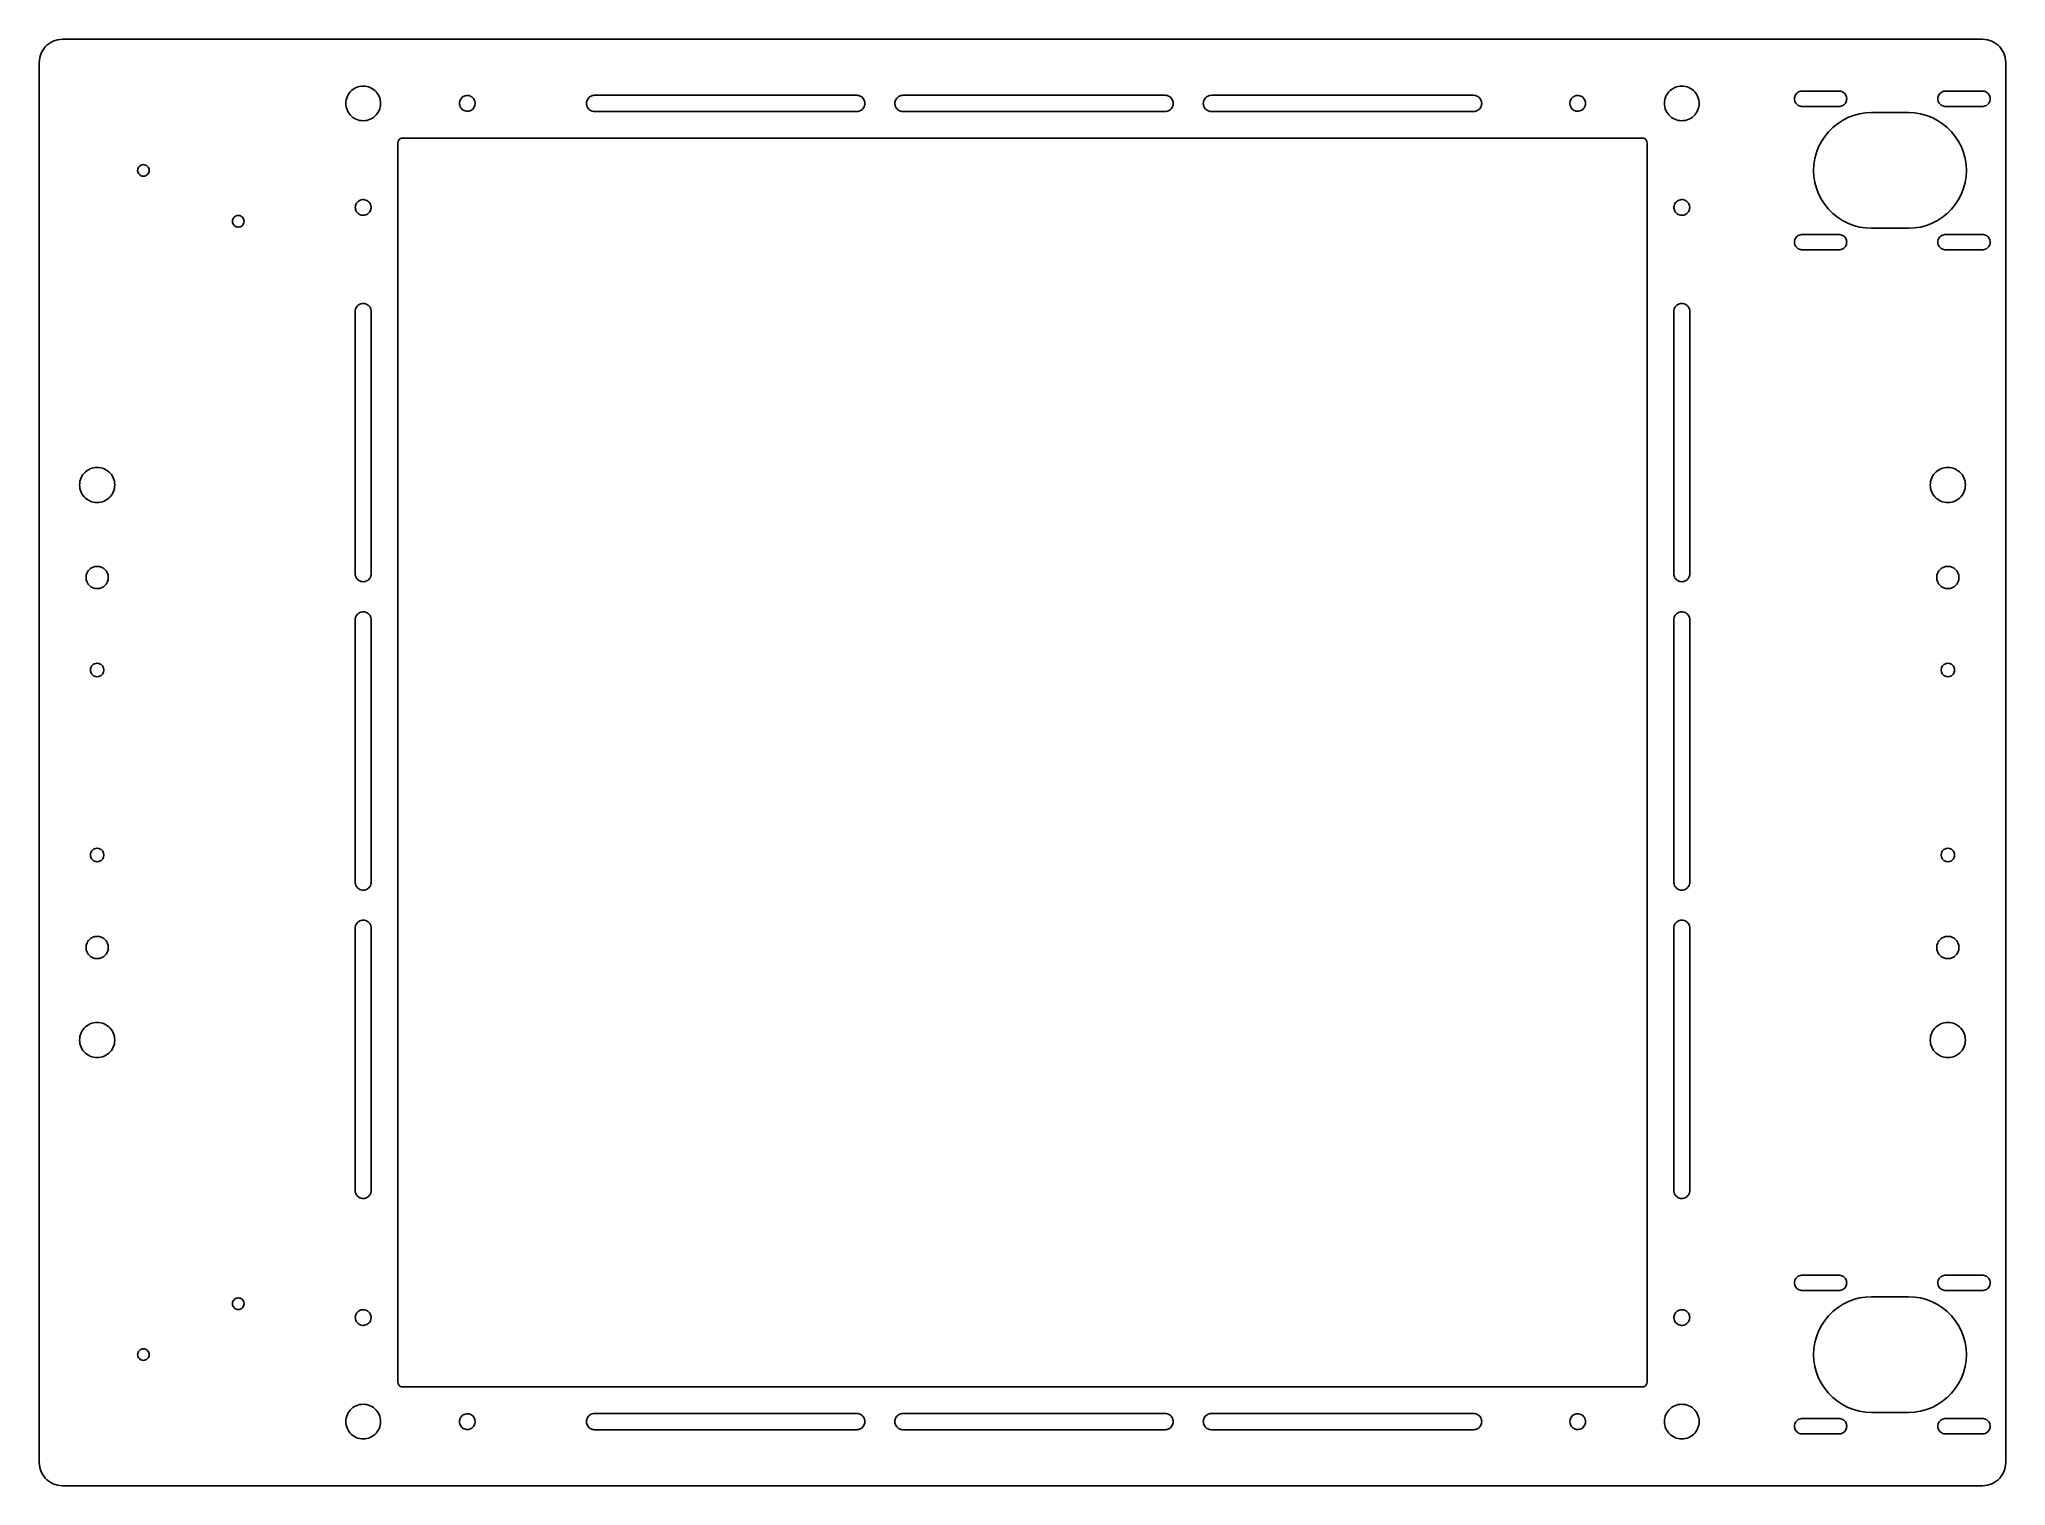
# Model space of a CAD drawing. Header units: metres. Extents: x -212 to 212, y -156 to 156.
import ezdxf

# ---------------------------------------------------------------- set-up
doc = ezdxf.new("R2010")
doc.units = ezdxf.units.M

msp = doc.modelspace()

# ---------------------------------------------------------------- linework, layer by layer
for p, q in [((-212.068, 153.384), (-212.255, 152.895)), ((-211.83, 153.85), (-212.068, 153.384)), ((-211.545, 154.289), (-211.83, 153.85)), ((-211.216, 154.696), (-211.545, 154.289)), ((-210.846, 155.066), (-211.216, 154.696)), ((-210.439, 155.395), (-210.846, 155.066)), ((-210, 155.68), (-210.439, 155.395)), ((-209.534, 155.918), (-210, 155.68)), ((-209.045, 156.105), (-209.534, 155.918)), ((-208.54, 156.241), (-209.045, 156.105)), ((-208.023, 156.323), (-208.54, 156.241)), ((-207.5, 156.35), (-208.023, 156.323)), ((207.5, 156.35), (-207.5, 156.35)), ((208.023, 156.323), (207.5, 156.35)), ((208.54, 156.241), (208.023, 156.323)), ((209.045, 156.105), (208.54, 156.241)), ((209.534, 155.918), (209.045, 156.105)), ((210, 155.68), (209.534, 155.918)), ((210.439, 155.395), (210, 155.68)), ((210.846, 155.066), (210.439, 155.395)), ((211.216, 154.696), (210.846, 155.066)), ((211.545, 154.289), (211.216, 154.696)), ((211.83, 153.85), (211.545, 154.289)), ((212.068, 153.384), (211.83, 153.85)), ((212.255, 152.895), (212.068, 153.384)), ((-212.473, 151.873), (-212.5, 151.35)), ((-212.5, 151.35), (-212.5, -151.35)), ((-212.391, 152.39), (-212.473, 151.873)), ((-212.255, 152.895), (-212.391, 152.39)), ((212.391, 152.39), (212.255, 152.895)), ((212.473, 151.873), (212.391, 152.39)), ((212.5, 151.35), (212.473, 151.873)), ((212.5, -151.35), (212.5, 151.35)), ((-145.748, 144.375), (-145.534, 144.704)), ((-145.534, 144.704), (-145.287, 145.009)), ((-145.287, 145.009), (-145.009, 145.287)), ((-145.009, 145.287), (-144.704, 145.534)), ((-144.704, 145.534), (-144.375, 145.748)), ((-144.375, 145.748), (-144.025, 145.926)), ((-144.025, 145.926), (-143.659, 146.066)), ((-143.659, 146.066), (-143.28, 146.168)), ((-143.28, 146.168), (-142.892, 146.229)), ((-142.892, 146.229), (-142.5, 146.25)), ((-142.5, 146.25), (-142.108, 146.229)), ((-142.108, 146.229), (-141.72, 146.168)), ((-141.72, 146.168), (-141.341, 146.066)), ((-141.341, 146.066), (-140.975, 145.926)), ((-140.975, 145.926), (-140.625, 145.748)), ((-140.625, 145.748), (-140.296, 145.534)), ((-140.296, 145.534), (-139.991, 145.287)), ((-139.991, 145.287), (-139.713, 145.009)), ((-139.713, 145.009), (-139.466, 144.704)), ((-139.466, 144.704), (-139.252, 144.375)), ((139.252, 144.375), (139.466, 144.704)), ((139.466, 144.704), (139.713, 145.009)), ((139.713, 145.009), (139.991, 145.287)), ((139.991, 145.287), (140.296, 145.534)), ((140.296, 145.534), (140.625, 145.748)), ((140.625, 145.748), (140.975, 145.926)), ((140.975, 145.926), (141.341, 146.066)), ((141.341, 146.066), (141.72, 146.168)), ((141.72, 146.168), (142.108, 146.229)), ((142.108, 146.229), (142.5, 146.25)), ((142.5, 146.25), (142.892, 146.229)), ((142.892, 146.229), (143.28, 146.168)), ((143.28, 146.168), (143.659, 146.066)), ((143.659, 146.066), (144.025, 145.926)), ((144.025, 145.926), (144.375, 145.748)), ((144.375, 145.748), (144.704, 145.534)), ((144.704, 145.534), (145.009, 145.287)), ((145.009, 145.287), (145.287, 145.009)), ((145.287, 145.009), (145.534, 144.704)), ((145.534, 144.704), (145.748, 144.375)), ((167.137, 144.429), (167.29, 144.622)), ((167.29, 144.622), (167.471, 144.79)), ((167.471, 144.79), (167.675, 144.929)), ((167.675, 144.929), (167.897, 145.036)), ((167.897, 145.036), (168.133, 145.109)), ((168.133, 145.109), (168.377, 145.145)), ((168.377, 145.145), (176.623, 145.145)), ((176.623, 145.145), (176.867, 145.109)), ((176.867, 145.109), (177.103, 145.036)), ((177.103, 145.036), (177.325, 144.929)), ((177.325, 144.929), (177.529, 144.79)), ((177.529, 144.79), (177.71, 144.622)), ((177.71, 144.622), (177.863, 144.429)), ((198.137, 144.429), (198.29, 144.622)), ((198.29, 144.622), (198.471, 144.79)), ((198.471, 144.79), (198.675, 144.929)), ((198.675, 144.929), (198.897, 145.036)), ((198.897, 145.036), (199.133, 145.109)), ((199.133, 145.109), (199.377, 145.145)), ((199.377, 145.145), (207.623, 145.145)), ((207.623, 145.145), (207.867, 145.109)), ((207.867, 145.109), (208.103, 145.036)), ((208.103, 145.036), (208.325, 144.929)), ((208.325, 144.929), (208.529, 144.79)), ((208.529, 144.79), (208.71, 144.622)), ((208.71, 144.622), (208.863, 144.429)), ((-146.25, 142.5), (-146.229, 142.892)), ((-146.229, 142.108), (-146.25, 142.5)), ((-146.229, 142.892), (-146.168, 143.28)), ((-146.168, 141.72), (-146.229, 142.108)), ((-146.168, 143.28), (-146.066, 143.659)), ((-146.066, 141.341), (-146.168, 141.72)), ((-146.066, 143.659), (-145.926, 144.025)), ((-145.926, 140.975), (-146.066, 141.341)), ((-145.926, 144.025), (-145.748, 144.375)), ((-145.748, 140.625), (-145.926, 140.975)), ((-145.534, 140.296), (-145.748, 140.625)), ((-145.287, 139.991), (-145.534, 140.296)), ((-139.466, 140.296), (-139.713, 139.991)), ((-139.252, 140.625), (-139.466, 140.296)), ((-139.252, 144.375), (-139.074, 144.025)), ((-139.074, 140.975), (-139.252, 140.625)), ((-139.074, 144.025), (-138.934, 143.659)), ((-138.934, 141.341), (-139.074, 140.975)), ((-138.934, 143.659), (-138.832, 143.28)), ((-138.832, 141.72), (-138.934, 141.341)), ((-138.832, 143.28), (-138.771, 142.892)), ((-138.771, 142.108), (-138.832, 141.72)), ((-138.771, 142.892), (-138.75, 142.5)), ((-138.75, 142.5), (-138.771, 142.108)), ((-121.7, 142.5), (-121.682, 142.748)), ((-121.682, 142.252), (-121.7, 142.5)), ((-121.682, 142.748), (-121.628, 142.99)), ((-121.628, 142.01), (-121.682, 142.252)), ((-121.628, 142.99), (-121.539, 143.222)), ((-121.539, 141.778), (-121.628, 142.01)), ((-121.539, 143.222), (-121.418, 143.438)), ((-121.418, 141.562), (-121.539, 141.778)), ((-121.418, 143.438), (-121.266, 143.634)), ((-121.266, 141.366), (-121.418, 141.562)), ((-121.266, 143.634), (-121.087, 143.807)), ((-121.087, 141.193), (-121.266, 141.366)), ((-121.087, 143.807), (-120.886, 143.951)), ((-120.886, 141.049), (-121.087, 141.193)), ((-120.886, 143.951), (-120.665, 144.065)), ((-120.665, 140.935), (-120.886, 141.049)), ((-120.665, 144.065), (-120.43, 144.145)), ((-120.43, 140.855), (-120.665, 140.935)), ((-120.43, 144.145), (-120.186, 144.19)), ((-120.186, 140.81), (-120.43, 140.855)), ((-120.186, 144.19), (-119.938, 144.199)), ((-119.938, 140.801), (-120.186, 140.81)), ((-119.938, 144.199), (-119.691, 144.172)), ((-119.691, 140.828), (-119.938, 140.801)), ((-119.691, 144.172), (-119.451, 144.109)), ((-119.451, 140.891), (-119.691, 140.828)), ((-119.451, 144.109), (-119.223, 144.012)), ((-119.223, 140.988), (-119.451, 140.891)), ((-119.223, 144.012), (-119.011, 143.883)), ((-119.011, 141.117), (-119.223, 140.988)), ((-119.011, 143.883), (-118.82, 143.724)), ((-118.82, 141.276), (-119.011, 141.117)), ((-118.82, 143.724), (-118.654, 143.539)), ((-118.654, 141.461), (-118.82, 141.276)), ((-118.654, 143.539), (-118.518, 143.332)), ((-118.518, 141.668), (-118.654, 141.461)), ((-118.518, 143.332), (-118.412, 143.107)), ((-118.412, 141.893), (-118.518, 141.668)), ((-118.412, 143.107), (-118.341, 142.87)), ((-118.341, 142.13), (-118.412, 141.893)), ((-118.341, 142.87), (-118.305, 142.624)), ((-118.305, 142.376), (-118.341, 142.13)), ((-118.305, 142.624), (-118.305, 142.376)), ((-94.25, 142.5), (-94.2322, 142.749)), ((-94.2322, 142.251), (-94.25, 142.5)), ((-94.2322, 142.749), (-94.1791, 142.993)), ((-94.1791, 142.007), (-94.2322, 142.251)), ((-94.1791, 142.993), (-94.0919, 143.227)), ((-94.0919, 141.773), (-94.1791, 142.007)), ((-94.0919, 143.227), (-93.9722, 143.446)), ((-93.9722, 141.554), (-94.0919, 141.773)), ((-93.9722, 143.446), (-93.8226, 143.646)), ((-93.8226, 141.354), (-93.9722, 141.554)), ((-93.8226, 143.646), (-93.646, 143.823)), ((-93.646, 141.177), (-93.8226, 141.354)), ((-93.646, 143.823), (-93.4461, 143.972)), ((-93.4461, 141.028), (-93.646, 141.177)), ((-93.4461, 143.972), (-93.227, 144.092)), ((-93.227, 140.908), (-93.4461, 141.028)), ((-93.227, 144.092), (-92.993, 144.179)), ((-92.993, 140.821), (-93.227, 140.908)), ((-92.993, 144.179), (-92.7491, 144.232)), ((-92.7491, 140.768), (-92.993, 140.821)), ((-92.7491, 144.232), (-92.5, 144.25)), ((-92.5, 140.75), (-92.7491, 140.768)), ((-92.5, 144.25), (-35.8333, 144.25)), ((-35.8333, 140.75), (-92.5, 140.75)), ((-35.8333, 144.25), (-35.5843, 144.232)), ((-35.5843, 140.768), (-35.8333, 140.75)), ((-35.5843, 144.232), (-35.3403, 144.179)), ((-35.3403, 140.821), (-35.5843, 140.768)), ((-35.3403, 144.179), (-35.1064, 144.092)), ((-35.1064, 140.908), (-35.3403, 140.821)), ((-35.1064, 144.092), (-34.8872, 143.972)), ((-34.8872, 141.028), (-35.1064, 140.908)), ((-34.8872, 143.972), (-34.6873, 143.823)), ((-34.6873, 141.177), (-34.8872, 141.028)), ((-34.6873, 143.823), (-34.5108, 143.646)), ((-34.5108, 141.354), (-34.6873, 141.177)), ((-34.5108, 143.646), (-34.3611, 143.446)), ((-34.3611, 141.554), (-34.5108, 141.354)), ((-34.3611, 143.446), (-34.2415, 143.227)), ((-34.2415, 141.773), (-34.3611, 141.554)), ((-34.2415, 143.227), (-34.1542, 142.993)), ((-34.1542, 142.007), (-34.2415, 141.773)), ((-34.1542, 142.993), (-34.1011, 142.749)), ((-34.1011, 142.251), (-34.1542, 142.007)), ((-34.1011, 142.749), (-34.0833, 142.5)), ((-34.0833, 142.5), (-34.1011, 142.251)), ((-27.5833, 142.5), (-27.5655, 142.749)), ((-27.5655, 142.251), (-27.5833, 142.5)), ((-27.5655, 142.749), (-27.5124, 142.993)), ((-27.5124, 142.007), (-27.5655, 142.251)), ((-27.5124, 142.993), (-27.4252, 143.227)), ((-27.4252, 141.773), (-27.5124, 142.007)), ((-27.4252, 143.227), (-27.3055, 143.446)), ((-27.3055, 141.554), (-27.4252, 141.773)), ((-27.3055, 143.446), (-27.1559, 143.646)), ((-27.1559, 141.354), (-27.3055, 141.554)), ((-27.1559, 143.646), (-26.9793, 143.823)), ((-26.9793, 141.177), (-27.1559, 141.354)), ((-26.9793, 143.823), (-26.7794, 143.972)), ((-26.7794, 141.028), (-26.9793, 141.177)), ((-26.7794, 143.972), (-26.5603, 144.092)), ((-26.5603, 140.908), (-26.7794, 141.028)), ((-26.5603, 144.092), (-26.3264, 144.179)), ((-26.3264, 140.821), (-26.5603, 140.908)), ((-26.3264, 144.179), (-26.0824, 144.232)), ((-26.0824, 140.768), (-26.3264, 140.821)), ((-26.0824, 144.232), (-25.8333, 144.25)), ((-25.8333, 140.75), (-26.0824, 140.768)), ((-25.8333, 144.25), (30.8333, 144.25)), ((30.8333, 140.75), (-25.8333, 140.75)), ((30.8333, 144.25), (31.0824, 144.232)), ((31.0824, 140.768), (30.8333, 140.75)), ((31.0824, 144.232), (31.3264, 144.179)), ((31.3264, 140.821), (31.0824, 140.768)), ((31.3264, 144.179), (31.5603, 144.092)), ((31.5603, 140.908), (31.3264, 140.821)), ((31.5603, 144.092), (31.7794, 143.972)), ((31.7794, 141.028), (31.5603, 140.908)), ((31.7794, 143.972), (31.9793, 143.823)), ((31.9793, 141.177), (31.7794, 141.028)), ((31.9793, 143.823), (32.1559, 143.646)), ((32.1559, 141.354), (31.9793, 141.177)), ((32.1559, 143.646), (32.3055, 143.446)), ((32.3055, 141.554), (32.1559, 141.354)), ((32.3055, 143.446), (32.4252, 143.227)), ((32.4252, 141.773), (32.3055, 141.554)), ((32.4252, 143.227), (32.5124, 142.993)), ((32.5124, 142.007), (32.4252, 141.773)), ((32.5124, 142.993), (32.5655, 142.749)), ((32.5655, 142.251), (32.5124, 142.007)), ((32.5655, 142.749), (32.5833, 142.5)), ((32.5833, 142.5), (32.5655, 142.251)), ((39.0833, 142.5), (39.1011, 142.749)), ((39.1011, 142.251), (39.0833, 142.5)), ((39.1011, 142.749), (39.1542, 142.993)), ((39.1542, 142.007), (39.1011, 142.251)), ((39.1542, 142.993), (39.2415, 143.227)), ((39.2415, 141.773), (39.1542, 142.007)), ((39.2415, 143.227), (39.3611, 143.446)), ((39.3611, 141.554), (39.2415, 141.773)), ((39.3611, 143.446), (39.5108, 143.646)), ((39.5108, 141.354), (39.3611, 141.554)), ((39.5108, 143.646), (39.6873, 143.823)), ((39.6873, 141.177), (39.5108, 141.354)), ((39.6873, 143.823), (39.8872, 143.972)), ((39.8872, 141.028), (39.6873, 141.177)), ((39.8872, 143.972), (40.1064, 144.092)), ((40.1064, 140.908), (39.8872, 141.028)), ((40.1064, 144.092), (40.3403, 144.179)), ((40.3403, 140.821), (40.1064, 140.908)), ((40.3403, 144.179), (40.5843, 144.232)), ((40.5843, 140.768), (40.3403, 140.821)), ((40.5843, 144.232), (40.8333, 144.25)), ((40.8333, 140.75), (40.5843, 140.768)), ((40.8333, 144.25), (97.5, 144.25)), ((97.5, 140.75), (40.8333, 140.75)), ((97.5, 144.25), (97.7491, 144.232)), ((97.7491, 140.768), (97.5, 140.75)), ((97.7491, 144.232), (97.993, 144.179)), ((97.993, 140.821), (97.7491, 140.768)), ((97.993, 144.179), (98.227, 144.092)), ((98.227, 140.908), (97.993, 140.821)), ((98.227, 144.092), (98.4461, 143.972)), ((98.4461, 141.028), (98.227, 140.908)), ((98.4461, 143.972), (98.646, 143.823)), ((98.646, 141.177), (98.4461, 141.028)), ((98.646, 143.823), (98.8226, 143.646)), ((98.8226, 141.354), (98.646, 141.177)), ((98.8226, 143.646), (98.9722, 143.446)), ((98.9722, 141.554), (98.8226, 141.354)), ((98.9722, 143.446), (99.0919, 143.227)), ((99.0919, 141.773), (98.9722, 141.554)), ((99.0919, 143.227), (99.1791, 142.993)), ((99.1791, 142.007), (99.0919, 141.773)), ((99.1791, 142.993), (99.2322, 142.749)), ((99.2322, 142.251), (99.1791, 142.007)), ((99.2322, 142.749), (99.25, 142.5)), ((99.25, 142.5), (99.2322, 142.251)), ((118.305, 142.624), (118.341, 142.87)), ((118.305, 142.376), (118.305, 142.624)), ((118.341, 142.13), (118.305, 142.376)), ((118.341, 142.87), (118.412, 143.107)), ((118.412, 141.893), (118.341, 142.13)), ((118.412, 143.107), (118.518, 143.332)), ((118.518, 141.668), (118.412, 141.893)), ((118.518, 143.332), (118.654, 143.539)), ((118.654, 141.461), (118.518, 141.668)), ((118.654, 143.539), (118.82, 143.724)), ((118.82, 141.276), (118.654, 141.461)), ((118.82, 143.724), (119.011, 143.883)), ((119.011, 141.117), (118.82, 141.276)), ((119.011, 143.883), (119.223, 144.012)), ((119.223, 140.988), (119.011, 141.117)), ((119.223, 144.012), (119.451, 144.109)), ((119.451, 140.891), (119.223, 140.988)), ((119.451, 144.109), (119.691, 144.172)), ((119.691, 140.828), (119.451, 140.891)), ((119.691, 144.172), (119.938, 144.199)), ((119.938, 140.801), (119.691, 140.828)), ((119.938, 144.199), (120.186, 144.19)), ((120.186, 140.81), (119.938, 140.801)), ((120.186, 144.19), (120.43, 144.145)), ((120.43, 140.855), (120.186, 140.81)), ((120.43, 144.145), (120.665, 144.065)), ((120.665, 140.935), (120.43, 140.855)), ((120.665, 144.065), (120.886, 143.951)), ((120.886, 141.049), (120.665, 140.935)), ((120.886, 143.951), (121.087, 143.807)), ((121.087, 141.193), (120.886, 141.049)), ((121.087, 143.807), (121.266, 143.634)), ((121.266, 141.366), (121.087, 141.193)), ((121.266, 143.634), (121.418, 143.438)), ((121.418, 141.562), (121.266, 141.366)), ((121.418, 143.438), (121.539, 143.222)), ((121.539, 141.778), (121.418, 141.562)), ((121.539, 143.222), (121.628, 142.99)), ((121.628, 142.01), (121.539, 141.778)), ((121.628, 142.99), (121.682, 142.748)), ((121.682, 142.252), (121.628, 142.01)), ((121.682, 142.748), (121.7, 142.5)), ((121.7, 142.5), (121.682, 142.252)), ((138.75, 142.5), (138.771, 142.892)), ((138.771, 142.108), (138.75, 142.5)), ((138.771, 142.892), (138.832, 143.28)), ((138.832, 141.72), (138.771, 142.108)), ((138.832, 143.28), (138.934, 143.659)), ((138.934, 141.341), (138.832, 141.72)), ((138.934, 143.659), (139.074, 144.025)), ((139.074, 140.975), (138.934, 141.341)), ((139.074, 144.025), (139.252, 144.375)), ((139.252, 140.625), (139.074, 140.975)), ((139.466, 140.296), (139.252, 140.625)), ((139.713, 139.991), (139.466, 140.296)), ((145.534, 140.296), (145.287, 139.991)), ((145.748, 140.625), (145.534, 140.296)), ((145.748, 144.375), (145.926, 144.025)), ((145.926, 140.975), (145.748, 140.625)), ((145.926, 144.025), (146.066, 143.659)), ((146.066, 141.341), (145.926, 140.975)), ((146.066, 143.659), (146.168, 143.28)), ((146.168, 141.72), (146.066, 141.341)), ((146.168, 143.28), (146.229, 142.892)), ((146.229, 142.108), (146.168, 141.72)), ((146.229, 142.892), (146.25, 142.5)), ((146.25, 142.5), (146.229, 142.108)), ((166.85, 143.5), (166.868, 143.746)), ((166.868, 143.254), (166.85, 143.5)), ((166.868, 143.746), (166.923, 143.986)), ((166.923, 143.014), (166.868, 143.254)), ((166.923, 143.986), (167.013, 144.216)), ((167.013, 142.784), (166.923, 143.014)), ((167.013, 144.216), (167.137, 144.429)), ((167.137, 142.571), (167.013, 142.784)), ((167.29, 142.378), (167.137, 142.571)), ((167.471, 142.21), (167.29, 142.378)), ((167.675, 142.071), (167.471, 142.21)), ((167.897, 141.964), (167.675, 142.071)), ((168.133, 141.891), (167.897, 141.964)), ((168.377, 141.855), (168.133, 141.891)), ((176.623, 141.855), (168.377, 141.855)), ((176.867, 141.891), (176.623, 141.855)), ((177.103, 141.964), (176.867, 141.891)), ((177.325, 142.071), (177.103, 141.964)), ((177.529, 142.21), (177.325, 142.071)), ((177.71, 142.378), (177.529, 142.21)), ((177.863, 142.571), (177.71, 142.378)), ((177.863, 144.429), (177.987, 144.216)), ((177.987, 142.784), (177.863, 142.571)), ((177.987, 144.216), (178.077, 143.986)), ((178.077, 143.014), (177.987, 142.784)), ((178.077, 143.986), (178.132, 143.746)), ((178.132, 143.254), (178.077, 143.014)), ((178.132, 143.746), (178.15, 143.5)), ((178.15, 143.5), (178.132, 143.254)), ((180.901, 140.227), (182.193, 140.432)), ((182.193, 140.432), (183.5, 140.5)), ((183.5, 140.5), (191.5, 140.5)), ((191.5, 140.5), (192.807, 140.432)), ((192.807, 140.432), (194.099, 140.227)), ((197.85, 143.5), (197.868, 143.746)), ((197.868, 143.254), (197.85, 143.5)), ((197.868, 143.746), (197.923, 143.986)), ((197.923, 143.014), (197.868, 143.254)), ((197.923, 143.986), (198.013, 144.216)), ((198.013, 142.784), (197.923, 143.014)), ((198.013, 144.216), (198.137, 144.429)), ((198.137, 142.571), (198.013, 142.784)), ((198.29, 142.378), (198.137, 142.571)), ((198.471, 142.21), (198.29, 142.378)), ((198.675, 142.071), (198.471, 142.21)), ((198.897, 141.964), (198.675, 142.071)), ((199.133, 141.891), (198.897, 141.964)), ((199.377, 141.855), (199.133, 141.891)), ((207.623, 141.855), (199.377, 141.855)), ((207.867, 141.891), (207.623, 141.855)), ((208.103, 141.964), (207.867, 141.891)), ((208.325, 142.071), (208.103, 141.964)), ((208.529, 142.21), (208.325, 142.071)), ((208.71, 142.378), (208.529, 142.21)), ((208.863, 142.571), (208.71, 142.378)), ((208.863, 144.429), (208.987, 144.216)), ((208.987, 142.784), (208.863, 142.571)), ((208.987, 144.216), (209.077, 143.986)), ((209.077, 143.014), (208.987, 142.784)), ((209.077, 143.986), (209.132, 143.746)), ((209.132, 143.254), (209.077, 143.014)), ((209.132, 143.746), (209.15, 143.5)), ((209.15, 143.5), (209.132, 143.254)), ((-145.009, 139.713), (-145.287, 139.991)), ((-144.704, 139.466), (-145.009, 139.713)), ((-144.375, 139.252), (-144.704, 139.466)), ((-144.025, 139.074), (-144.375, 139.252)), ((-143.659, 138.934), (-144.025, 139.074)), ((-143.28, 138.832), (-143.659, 138.934)), ((-142.892, 138.771), (-143.28, 138.832)), ((-142.5, 138.75), (-142.892, 138.771)), ((-142.108, 138.771), (-142.5, 138.75)), ((-141.72, 138.832), (-142.108, 138.771)), ((-141.341, 138.934), (-141.72, 138.832)), ((-140.975, 139.074), (-141.341, 138.934)), ((-140.625, 139.252), (-140.975, 139.074)), ((-140.296, 139.466), (-140.625, 139.252)), ((-139.991, 139.713), (-140.296, 139.466)), ((-139.713, 139.991), (-139.991, 139.713)), ((139.991, 139.713), (139.713, 139.991)), ((140.296, 139.466), (139.991, 139.713)), ((140.625, 139.252), (140.296, 139.466)), ((140.975, 139.074), (140.625, 139.252)), ((141.341, 138.934), (140.975, 139.074)), ((141.72, 138.832), (141.341, 138.934)), ((142.108, 138.771), (141.72, 138.832)), ((142.5, 138.75), (142.108, 138.771)), ((142.892, 138.771), (142.5, 138.75)), ((143.28, 138.832), (142.892, 138.771)), ((143.659, 138.934), (143.28, 138.832)), ((144.025, 139.074), (143.659, 138.934)), ((144.375, 139.252), (144.025, 139.074)), ((144.704, 139.466), (144.375, 139.252)), ((145.009, 139.713), (144.704, 139.466)), ((145.287, 139.991), (145.009, 139.713)), ((173.387, 135.347), (174.211, 136.364)), ((174.211, 136.364), (175.136, 137.289)), ((175.136, 137.289), (176.153, 138.113)), ((176.153, 138.113), (177.25, 138.825)), ((177.25, 138.825), (178.416, 139.419)), ((178.416, 139.419), (179.637, 139.888)), ((179.637, 139.888), (180.901, 140.227)), ((194.099, 140.227), (195.363, 139.888)), ((195.363, 139.888), (196.584, 139.419)), ((196.584, 139.419), (197.75, 138.825)), ((197.75, 138.825), (198.847, 138.113)), ((198.847, 138.113), (199.864, 137.289)), ((199.864, 137.289), (200.789, 136.364)), ((200.789, 136.364), (201.613, 135.347)), ((-135, 134), (-134.975, 134.223)), ((-135, -134), (-135, 134)), ((-134.975, 134.223), (-134.901, 134.434)), ((-134.901, 134.434), (-134.782, 134.623)), ((-134.782, 134.623), (-134.623, 134.782)), ((-134.623, 134.782), (-134.434, 134.901)), ((-134.434, 134.901), (-134.223, 134.975)), ((-134.223, 134.975), (-134, 135)), ((-134, 135), (134, 135)), ((134, 135), (134.223, 134.975)), ((134.223, 134.975), (134.434, 134.901)), ((134.434, 134.901), (134.623, 134.782)), ((134.623, 134.782), (134.782, 134.623)), ((134.782, 134.623), (134.901, 134.434)), ((134.901, 134.434), (134.975, 134.223)), ((134.975, 134.223), (135, 134)), ((135, 134), (135, -134)), ((171.273, 130.599), (171.612, 131.863)), ((171.612, 131.863), (172.081, 133.084)), ((172.081, 133.084), (172.675, 134.25)), ((172.675, 134.25), (173.387, 135.347)), ((201.613, 135.347), (202.325, 134.25)), ((202.325, 134.25), (202.919, 133.084)), ((202.919, 133.084), (203.388, 131.863)), ((203.388, 131.863), (203.727, 130.599)), ((-191.25, 128), (-191.226, 128.244)), ((-191.226, 127.756), (-191.25, 128)), ((-191.226, 128.244), (-191.155, 128.478)), ((-191.155, 127.522), (-191.226, 127.756)), ((-191.155, 128.478), (-191.039, 128.694)), ((-191.039, 127.306), (-191.155, 127.522)), ((-191.039, 128.694), (-190.884, 128.884)), ((-190.884, 128.884), (-190.694, 129.039)), ((-190.694, 129.039), (-190.478, 129.155)), ((-190.478, 129.155), (-190.244, 129.226)), ((-190.244, 129.226), (-190, 129.25)), ((-190, 129.25), (-189.756, 129.226)), ((-189.756, 129.226), (-189.522, 129.155)), ((-189.522, 129.155), (-189.306, 129.039)), ((-189.306, 129.039), (-189.116, 128.884)), ((-189.116, 128.884), (-188.961, 128.694)), ((-188.961, 128.694), (-188.845, 128.478)), ((-188.845, 127.522), (-188.961, 127.306)), ((-188.845, 128.478), (-188.774, 128.244)), ((-188.774, 127.756), (-188.845, 127.522)), ((-188.774, 128.244), (-188.75, 128)), ((-188.75, 128), (-188.774, 127.756)), ((171, 128), (171.068, 129.307)), ((171.068, 126.693), (171, 128)), ((171.068, 129.307), (171.273, 130.599)), ((203.727, 130.599), (203.932, 129.307)), ((203.932, 129.307), (204, 128)), ((204, 128), (203.932, 126.693)), ((-190.884, 127.116), (-191.039, 127.306)), ((-190.694, 126.961), (-190.884, 127.116)), ((-190.478, 126.845), (-190.694, 126.961)), ((-190.244, 126.774), (-190.478, 126.845)), ((-190, 126.75), (-190.244, 126.774)), ((-189.756, 126.774), (-190, 126.75)), ((-189.522, 126.845), (-189.756, 126.774)), ((-189.306, 126.961), (-189.522, 126.845)), ((-189.116, 127.116), (-189.306, 126.961)), ((-188.961, 127.306), (-189.116, 127.116)), ((171.273, 125.401), (171.068, 126.693)), ((171.612, 124.137), (171.273, 125.401)), ((172.081, 122.916), (171.612, 124.137)), ((203.388, 124.137), (202.919, 122.916)), ((203.727, 125.401), (203.388, 124.137)), ((203.932, 126.693), (203.727, 125.401)), ((-144.2, 120), (-144.182, 120.248)), ((-144.182, 119.752), (-144.2, 120)), ((-144.182, 120.248), (-144.128, 120.49)), ((-144.128, 119.51), (-144.182, 119.752)), ((-144.128, 120.49), (-144.039, 120.722)), ((-144.039, 119.278), (-144.128, 119.51)), ((-144.039, 120.722), (-143.918, 120.938)), ((-143.918, 119.062), (-144.039, 119.278)), ((-143.918, 120.938), (-143.766, 121.134)), ((-143.766, 118.866), (-143.918, 119.062)), ((-143.766, 121.134), (-143.587, 121.307)), ((-143.587, 121.307), (-143.386, 121.451)), ((-143.386, 121.451), (-143.165, 121.565)), ((-143.165, 121.565), (-142.93, 121.645)), ((-142.93, 121.645), (-142.686, 121.69)), ((-142.686, 121.69), (-142.438, 121.699)), ((-142.438, 121.699), (-142.191, 121.672)), ((-142.191, 121.672), (-141.951, 121.609)), ((-141.951, 121.609), (-141.723, 121.512)), ((-141.723, 121.512), (-141.511, 121.383)), ((-141.511, 121.383), (-141.32, 121.224)), ((-141.32, 121.224), (-141.154, 121.039)), ((-141.154, 121.039), (-141.018, 120.832)), ((-141.018, 119.168), (-141.154, 118.961)), ((-141.018, 120.832), (-140.912, 120.607)), ((-140.912, 119.393), (-141.018, 119.168)), ((-140.912, 120.607), (-140.841, 120.37)), ((-140.841, 119.63), (-140.912, 119.393)), ((-140.841, 120.37), (-140.805, 120.124)), ((-140.805, 119.876), (-140.841, 119.63)), ((-140.805, 120.124), (-140.805, 119.876)), ((140.805, 120.124), (140.841, 120.37)), ((140.805, 119.876), (140.805, 120.124)), ((140.841, 119.63), (140.805, 119.876)), ((140.841, 120.37), (140.912, 120.607)), ((140.912, 119.393), (140.841, 119.63)), ((140.912, 120.607), (141.018, 120.832)), ((141.018, 119.168), (140.912, 119.393)), ((141.018, 120.832), (141.154, 121.039)), ((141.154, 118.961), (141.018, 119.168)), ((141.154, 121.039), (141.32, 121.224)), ((141.32, 121.224), (141.511, 121.383)), ((141.511, 121.383), (141.723, 121.512)), ((141.723, 121.512), (141.951, 121.609)), ((141.951, 121.609), (142.191, 121.672)), ((142.191, 121.672), (142.438, 121.699)), ((142.438, 121.699), (142.686, 121.69)), ((142.686, 121.69), (142.93, 121.645)), ((142.93, 121.645), (143.165, 121.565)), ((143.165, 121.565), (143.386, 121.451)), ((143.386, 121.451), (143.587, 121.307)), ((143.587, 121.307), (143.766, 121.134)), ((143.766, 121.134), (143.918, 120.938)), ((143.918, 119.062), (143.766, 118.866)), ((143.918, 120.938), (144.039, 120.722)), ((144.039, 119.278), (143.918, 119.062)), ((144.039, 120.722), (144.128, 120.49)), ((144.128, 119.51), (144.039, 119.278)), ((144.128, 120.49), (144.182, 120.248)), ((144.182, 119.752), (144.128, 119.51)), ((144.182, 120.248), (144.2, 120)), ((144.2, 120), (144.182, 119.752)), ((172.675, 121.75), (172.081, 122.916)), ((173.387, 120.653), (172.675, 121.75)), ((174.211, 119.636), (173.387, 120.653)), ((175.136, 118.711), (174.211, 119.636)), ((200.789, 119.636), (199.864, 118.711)), ((201.613, 120.653), (200.789, 119.636)), ((202.325, 121.75), (201.613, 120.653)), ((202.919, 122.916), (202.325, 121.75)), ((-170.75, 117), (-170.726, 117.244)), ((-170.726, 116.756), (-170.75, 117)), ((-170.726, 117.244), (-170.655, 117.478)), ((-170.655, 116.522), (-170.726, 116.756)), ((-170.655, 117.478), (-170.539, 117.694)), ((-170.539, 116.306), (-170.655, 116.522)), ((-170.539, 117.694), (-170.384, 117.884)), ((-170.384, 116.116), (-170.539, 116.306)), ((-170.384, 117.884), (-170.194, 118.039)), ((-170.194, 115.961), (-170.384, 116.116)), ((-170.194, 118.039), (-169.978, 118.155)), ((-169.978, 115.845), (-170.194, 115.961)), ((-169.978, 118.155), (-169.744, 118.226)), ((-169.744, 115.774), (-169.978, 115.845)), ((-169.744, 118.226), (-169.5, 118.25)), ((-169.5, 115.75), (-169.744, 115.774)), ((-169.5, 118.25), (-169.256, 118.226)), ((-169.256, 115.774), (-169.5, 115.75)), ((-169.256, 118.226), (-169.022, 118.155)), ((-169.022, 115.845), (-169.256, 115.774)), ((-169.022, 118.155), (-168.806, 118.039)), ((-168.806, 115.961), (-169.022, 115.845)), ((-168.806, 118.039), (-168.616, 117.884)), ((-168.616, 116.116), (-168.806, 115.961)), ((-168.616, 117.884), (-168.461, 117.694)), ((-168.461, 116.306), (-168.616, 116.116)), ((-168.461, 117.694), (-168.345, 117.478)), ((-168.345, 116.522), (-168.461, 116.306)), ((-168.345, 117.478), (-168.274, 117.244)), ((-168.274, 116.756), (-168.345, 116.522)), ((-168.274, 117.244), (-168.25, 117)), ((-168.25, 117), (-168.274, 116.756)), ((-143.587, 118.693), (-143.766, 118.866)), ((-143.386, 118.549), (-143.587, 118.693)), ((-143.165, 118.435), (-143.386, 118.549)), ((-142.93, 118.355), (-143.165, 118.435)), ((-142.686, 118.31), (-142.93, 118.355)), ((-142.438, 118.301), (-142.686, 118.31)), ((-142.191, 118.328), (-142.438, 118.301)), ((-141.951, 118.391), (-142.191, 118.328)), ((-141.723, 118.488), (-141.951, 118.391)), ((-141.511, 118.617), (-141.723, 118.488)), ((-141.32, 118.776), (-141.511, 118.617)), ((-141.154, 118.961), (-141.32, 118.776)), ((141.32, 118.776), (141.154, 118.961)), ((141.511, 118.617), (141.32, 118.776)), ((141.723, 118.488), (141.511, 118.617)), ((141.951, 118.391), (141.723, 118.488)), ((142.191, 118.328), (141.951, 118.391)), ((142.438, 118.301), (142.191, 118.328)), ((142.686, 118.31), (142.438, 118.301)), ((142.93, 118.355), (142.686, 118.31)), ((143.165, 118.435), (142.93, 118.355)), ((143.386, 118.549), (143.165, 118.435)), ((143.587, 118.693), (143.386, 118.549)), ((143.766, 118.866), (143.587, 118.693)), ((176.153, 117.887), (175.136, 118.711)), ((177.25, 117.175), (176.153, 117.887)), ((178.416, 116.581), (177.25, 117.175)), ((179.637, 116.112), (178.416, 116.581)), ((180.901, 115.773), (179.637, 116.112)), ((182.193, 115.568), (180.901, 115.773)), ((183.5, 115.5), (182.193, 115.568)), ((191.5, 115.5), (183.5, 115.5)), ((192.807, 115.568), (191.5, 115.5)), ((194.099, 115.773), (192.807, 115.568)), ((195.363, 116.112), (194.099, 115.773)), ((196.584, 116.581), (195.363, 116.112)), ((197.75, 117.175), (196.584, 116.581)), ((198.847, 117.887), (197.75, 117.175)), ((199.864, 118.711), (198.847, 117.887)), ((166.85, 112.5), (166.868, 112.746)), ((166.868, 112.254), (166.85, 112.5)), ((166.868, 112.746), (166.923, 112.986)), ((166.923, 112.014), (166.868, 112.254)), ((166.923, 112.986), (167.013, 113.216)), ((167.013, 111.784), (166.923, 112.014)), ((167.013, 113.216), (167.137, 113.429)), ((167.137, 111.571), (167.013, 111.784)), ((167.137, 113.429), (167.29, 113.622)), ((167.29, 111.378), (167.137, 111.571)), ((167.29, 113.622), (167.471, 113.79)), ((167.471, 111.21), (167.29, 111.378)), ((167.471, 113.79), (167.675, 113.929)), ((167.675, 111.071), (167.471, 111.21)), ((167.675, 113.929), (167.897, 114.036)), ((167.897, 110.964), (167.675, 111.071)), ((167.897, 114.036), (168.133, 114.109)), ((168.133, 110.891), (167.897, 110.964)), ((168.133, 114.109), (168.377, 114.145)), ((168.377, 110.855), (168.133, 110.891)), ((168.377, 114.145), (176.623, 114.145)), ((176.623, 110.855), (168.377, 110.855)), ((176.623, 114.145), (176.867, 114.109)), ((176.867, 110.891), (176.623, 110.855)), ((176.867, 114.109), (177.103, 114.036)), ((177.103, 110.964), (176.867, 110.891)), ((177.103, 114.036), (177.325, 113.929)), ((177.325, 111.071), (177.103, 110.964)), ((177.325, 113.929), (177.529, 113.79)), ((177.529, 111.21), (177.325, 111.071)), ((177.529, 113.79), (177.71, 113.622)), ((177.71, 111.378), (177.529, 111.21)), ((177.71, 113.622), (177.863, 113.429)), ((177.863, 111.571), (177.71, 111.378)), ((177.863, 113.429), (177.987, 113.216)), ((177.987, 111.784), (177.863, 111.571)), ((177.987, 113.216), (178.077, 112.986)), ((178.077, 112.014), (177.987, 111.784)), ((178.077, 112.986), (178.132, 112.746)), ((178.132, 112.254), (178.077, 112.014)), ((178.132, 112.746), (178.15, 112.5)), ((178.15, 112.5), (178.132, 112.254)), ((197.85, 112.5), (197.868, 112.746)), ((197.868, 112.254), (197.85, 112.5)), ((197.868, 112.746), (197.923, 112.986)), ((197.923, 112.014), (197.868, 112.254)), ((197.923, 112.986), (198.013, 113.216)), ((198.013, 111.784), (197.923, 112.014)), ((198.013, 113.216), (198.137, 113.429)), ((198.137, 111.571), (198.013, 111.784)), ((198.137, 113.429), (198.29, 113.622)), ((198.29, 111.378), (198.137, 111.571)), ((198.29, 113.622), (198.471, 113.79)), ((198.471, 111.21), (198.29, 111.378)), ((198.471, 113.79), (198.675, 113.929)), ((198.675, 111.071), (198.471, 111.21)), ((198.675, 113.929), (198.897, 114.036)), ((198.897, 110.964), (198.675, 111.071)), ((198.897, 114.036), (199.133, 114.109)), ((199.133, 110.891), (198.897, 110.964)), ((199.133, 114.109), (199.377, 114.145)), ((199.377, 110.855), (199.133, 110.891)), ((199.377, 114.145), (207.623, 114.145)), ((207.623, 110.855), (199.377, 110.855)), ((207.623, 114.145), (207.867, 114.109)), ((207.867, 110.891), (207.623, 110.855)), ((207.867, 114.109), (208.103, 114.036)), ((208.103, 110.964), (207.867, 110.891)), ((208.103, 114.036), (208.325, 113.929)), ((208.325, 111.071), (208.103, 110.964)), ((208.325, 113.929), (208.529, 113.79)), ((208.529, 111.21), (208.325, 111.071)), ((208.529, 113.79), (208.71, 113.622)), ((208.71, 111.378), (208.529, 111.21)), ((208.71, 113.622), (208.863, 113.429)), ((208.863, 111.571), (208.71, 111.378)), ((208.863, 113.429), (208.987, 113.216)), ((208.987, 111.784), (208.863, 111.571)), ((208.987, 113.216), (209.077, 112.986)), ((209.077, 112.014), (208.987, 111.784)), ((209.077, 112.986), (209.132, 112.746)), ((209.132, 112.254), (209.077, 112.014)), ((209.132, 112.746), (209.15, 112.5)), ((209.15, 112.5), (209.132, 112.254)), ((-144.232, 97.7491), (-144.179, 97.993)), ((-144.179, 97.993), (-144.092, 98.227)), ((-144.092, 98.227), (-143.972, 98.4461)), ((-143.972, 98.4461), (-143.823, 98.646)), ((-143.823, 98.646), (-143.646, 98.8226)), ((-143.646, 98.8226), (-143.446, 98.9722)), ((-143.446, 98.9722), (-143.227, 99.0919)), ((-143.227, 99.0919), (-142.993, 99.1791)), ((-142.993, 99.1791), (-142.749, 99.2322)), ((-142.749, 99.2322), (-142.5, 99.25)), ((-142.5, 99.25), (-142.251, 99.2322)), ((-142.251, 99.2322), (-142.007, 99.1791)), ((-142.007, 99.1791), (-141.773, 99.0919)), ((-141.773, 99.0919), (-141.554, 98.9722)), ((-141.554, 98.9722), (-141.354, 98.8226)), ((-141.354, 98.8226), (-141.177, 98.646)), ((-141.177, 98.646), (-141.028, 98.4461)), ((-141.028, 98.4461), (-140.908, 98.227)), ((-140.908, 98.227), (-140.821, 97.993)), ((-140.821, 97.993), (-140.768, 97.7491)), ((140.768, 97.7491), (140.821, 97.993)), ((140.821, 97.993), (140.908, 98.227)), ((140.908, 98.227), (141.028, 98.4461)), ((141.028, 98.4461), (141.177, 98.646)), ((141.177, 98.646), (141.354, 98.8226)), ((141.354, 98.8226), (141.554, 98.9722)), ((141.554, 98.9722), (141.773, 99.0919)), ((141.773, 99.0919), (142.007, 99.1791)), ((142.007, 99.1791), (142.251, 99.2322)), ((142.251, 99.2322), (142.5, 99.25)), ((142.5, 99.25), (142.749, 99.2322)), ((142.749, 99.2322), (142.993, 99.1791)), ((142.993, 99.1791), (143.227, 99.0919)), ((143.227, 99.0919), (143.446, 98.9722)), ((143.446, 98.9722), (143.646, 98.8226)), ((143.646, 98.8226), (143.823, 98.646)), ((143.823, 98.646), (143.972, 98.4461)), ((143.972, 98.4461), (144.092, 98.227)), ((144.092, 98.227), (144.179, 97.993)), ((144.179, 97.993), (144.232, 97.7491)), ((-144.25, 97.5), (-144.232, 97.7491)), ((-144.25, 40.8333), (-144.25, 97.5)), ((-140.768, 97.7491), (-140.75, 97.5)), ((-140.75, 97.5), (-140.75, 40.8333)), ((140.75, 97.5), (140.768, 97.7491)), ((140.75, 40.8333), (140.75, 97.5)), ((144.232, 97.7491), (144.25, 97.5)), ((144.25, 97.5), (144.25, 40.8333)), ((-200.79, 63.7169), (-200.397, 63.7792)), ((-200.397, 63.7792), (-200, 63.8)), ((-200, 63.8), (-199.603, 63.7792)), ((-199.603, 63.7792), (-199.21, 63.7169)), ((199.21, 63.7169), (199.603, 63.7792)), ((199.603, 63.7792), (200, 63.8)), ((200, 63.8), (200.397, 63.7792)), ((200.397, 63.7792), (200.79, 63.7169)), ((-203.8, 60), (-203.779, 60.3972)), ((-203.779, 59.6028), (-203.8, 60)), ((-203.779, 60.3972), (-203.717, 60.7901)), ((-203.717, 59.2099), (-203.779, 59.6028)), ((-203.717, 60.7901), (-203.614, 61.1743)), ((-203.614, 61.1743), (-203.471, 61.5456)), ((-203.471, 61.5456), (-203.291, 61.9)), ((-203.291, 61.9), (-203.074, 62.2336)), ((-203.074, 62.2336), (-202.824, 62.5427)), ((-202.824, 62.5427), (-202.543, 62.8239)), ((-202.543, 62.8239), (-202.234, 63.0743)), ((-202.234, 63.0743), (-201.9, 63.2909)), ((-201.9, 63.2909), (-201.546, 63.4715)), ((-201.546, 63.4715), (-201.174, 63.614)), ((-201.174, 63.614), (-200.79, 63.7169)), ((-199.21, 63.7169), (-198.826, 63.614)), ((-198.826, 63.614), (-198.454, 63.4715)), ((-198.454, 63.4715), (-198.1, 63.2909)), ((-198.1, 63.2909), (-197.766, 63.0743)), ((-197.766, 63.0743), (-197.457, 62.8239)), ((-197.457, 62.8239), (-197.176, 62.5427)), ((-197.176, 62.5427), (-196.926, 62.2336)), ((-196.926, 62.2336), (-196.709, 61.9)), ((-196.709, 61.9), (-196.529, 61.5456)), ((-196.529, 61.5456), (-196.386, 61.1743)), ((-196.386, 61.1743), (-196.283, 60.7901)), ((-196.283, 60.7901), (-196.221, 60.3972)), ((-196.221, 59.6028), (-196.283, 59.2099)), ((-196.221, 60.3972), (-196.2, 60)), ((-196.2, 60), (-196.221, 59.6028)), ((196.2, 60), (196.221, 60.3972)), ((196.221, 59.6028), (196.2, 60)), ((196.221, 60.3972), (196.283, 60.7901)), ((196.283, 59.2099), (196.221, 59.6028)), ((196.283, 60.7901), (196.386, 61.1743)), ((196.386, 61.1743), (196.529, 61.5456)), ((196.529, 61.5456), (196.709, 61.9)), ((196.709, 61.9), (196.926, 62.2336)), ((196.926, 62.2336), (197.176, 62.5427)), ((197.176, 62.5427), (197.457, 62.8239)), ((197.457, 62.8239), (197.766, 63.0743)), ((197.766, 63.0743), (198.1, 63.2909)), ((198.1, 63.2909), (198.454, 63.4715)), ((198.454, 63.4715), (198.826, 63.614)), ((198.826, 63.614), (199.21, 63.7169)), ((200.79, 63.7169), (201.174, 63.614)), ((201.174, 63.614), (201.546, 63.4715)), ((201.546, 63.4715), (201.9, 63.2909)), ((201.9, 63.2909), (202.234, 63.0743)), ((202.234, 63.0743), (202.543, 62.8239)), ((202.543, 62.8239), (202.824, 62.5427)), ((202.824, 62.5427), (203.074, 62.2336)), ((203.074, 62.2336), (203.291, 61.9)), ((203.291, 61.9), (203.471, 61.5456)), ((203.471, 61.5456), (203.614, 61.1743)), ((203.614, 61.1743), (203.717, 60.7901)), ((203.717, 60.7901), (203.779, 60.3972)), ((203.779, 59.6028), (203.717, 59.2099)), ((203.779, 60.3972), (203.8, 60)), ((203.8, 60), (203.779, 59.6028)), ((-203.614, 58.8257), (-203.717, 59.2099)), ((-203.471, 58.4544), (-203.614, 58.8257)), ((-203.291, 58.1), (-203.471, 58.4544)), ((-203.074, 57.7664), (-203.291, 58.1)), ((-202.824, 57.4573), (-203.074, 57.7664)), ((-202.543, 57.176), (-202.824, 57.4573)), ((-202.234, 56.9257), (-202.543, 57.176)), ((-201.9, 56.7091), (-202.234, 56.9257)), ((-201.546, 56.5285), (-201.9, 56.7091)), ((-201.174, 56.386), (-201.546, 56.5285)), ((-200.79, 56.283), (-201.174, 56.386)), ((-200.397, 56.2208), (-200.79, 56.283)), ((-200, 56.2), (-200.397, 56.2208)), ((-199.603, 56.2208), (-200, 56.2)), ((-199.21, 56.283), (-199.603, 56.2208)), ((-198.826, 56.386), (-199.21, 56.283)), ((-198.454, 56.5285), (-198.826, 56.386)), ((-198.1, 56.7091), (-198.454, 56.5285)), ((-197.766, 56.9257), (-198.1, 56.7091)), ((-197.457, 57.176), (-197.766, 56.9257)), ((-197.176, 57.4573), (-197.457, 57.176)), ((-196.926, 57.7664), (-197.176, 57.4573)), ((-196.709, 58.1), (-196.926, 57.7664)), ((-196.529, 58.4544), (-196.709, 58.1)), ((-196.386, 58.8257), (-196.529, 58.4544)), ((-196.283, 59.2099), (-196.386, 58.8257)), ((196.386, 58.8257), (196.283, 59.2099)), ((196.529, 58.4544), (196.386, 58.8257)), ((196.709, 58.1), (196.529, 58.4544)), ((196.926, 57.7664), (196.709, 58.1)), ((197.176, 57.4573), (196.926, 57.7664)), ((197.457, 57.176), (197.176, 57.4573)), ((197.766, 56.9257), (197.457, 57.176)), ((198.1, 56.7091), (197.766, 56.9257)), ((198.454, 56.5285), (198.1, 56.7091)), ((198.826, 56.386), (198.454, 56.5285)), ((199.21, 56.283), (198.826, 56.386)), ((199.603, 56.2208), (199.21, 56.283)), ((200, 56.2), (199.603, 56.2208)), ((200.397, 56.2208), (200, 56.2)), ((200.79, 56.283), (200.397, 56.2208)), ((201.174, 56.386), (200.79, 56.283)), ((201.546, 56.5285), (201.174, 56.386)), ((201.9, 56.7091), (201.546, 56.5285)), ((202.234, 56.9257), (201.9, 56.7091)), ((202.543, 57.176), (202.234, 56.9257)), ((202.824, 57.4573), (202.543, 57.176)), ((203.074, 57.7664), (202.824, 57.4573)), ((203.291, 58.1), (203.074, 57.7664)), ((203.471, 58.4544), (203.291, 58.1)), ((203.614, 58.8257), (203.471, 58.4544)), ((203.717, 59.2099), (203.614, 58.8257)), ((-202.4, 40), (-202.387, 40.2509)), ((-202.387, 39.7491), (-202.4, 40)), ((-202.387, 40.2509), (-202.348, 40.499)), ((-202.348, 39.501), (-202.387, 39.7491)), ((-202.348, 40.499), (-202.283, 40.7416)), ((-202.283, 39.2583), (-202.348, 39.501)), ((-202.283, 40.7416), (-202.193, 40.9762)), ((-202.193, 39.0238), (-202.283, 39.2583)), ((-202.193, 40.9762), (-202.078, 41.2)), ((-202.078, 38.8), (-202.193, 39.0238)), ((-202.078, 41.2), (-201.942, 41.4107)), ((-201.942, 38.5893), (-202.078, 38.8)), ((-201.942, 41.4107), (-201.784, 41.6059)), ((-201.784, 38.3941), (-201.942, 38.5893)), ((-201.784, 41.6059), (-201.606, 41.7835)), ((-201.606, 38.2164), (-201.784, 38.3941)), ((-201.606, 41.7835), (-201.411, 41.9416)), ((-201.411, 41.9416), (-201.2, 42.0785)), ((-201.2, 42.0785), (-200.976, 42.1925)), ((-200.976, 42.1925), (-200.742, 42.2825)), ((-200.742, 42.2825), (-200.499, 42.3475)), ((-200.499, 42.3475), (-200.251, 42.3868)), ((-200.251, 42.3868), (-200, 42.4)), ((-200, 42.4), (-199.749, 42.3868)), ((-199.749, 42.3868), (-199.501, 42.3475)), ((-199.501, 42.3475), (-199.258, 42.2825)), ((-199.258, 42.2825), (-199.024, 42.1925)), ((-199.024, 42.1925), (-198.8, 42.0785)), ((-198.8, 42.0785), (-198.589, 41.9416)), ((-198.589, 41.9416), (-198.394, 41.7835)), ((-198.394, 41.7835), (-198.216, 41.6059)), ((-198.216, 38.3941), (-198.394, 38.2164)), ((-198.216, 41.6059), (-198.058, 41.4107)), ((-198.058, 38.5893), (-198.216, 38.3941)), ((-198.058, 41.4107), (-197.922, 41.2)), ((-197.922, 38.8), (-198.058, 38.5893)), ((-197.922, 41.2), (-197.807, 40.9762)), ((-197.807, 39.0238), (-197.922, 38.8)), ((-197.807, 40.9762), (-197.717, 40.7416)), ((-197.717, 39.2583), (-197.807, 39.0238)), ((-197.717, 40.7416), (-197.652, 40.499)), ((-197.652, 39.501), (-197.717, 39.2583)), ((-197.652, 40.499), (-197.613, 40.2509)), ((-197.613, 39.7491), (-197.652, 39.501)), ((-197.613, 40.2509), (-197.6, 40)), ((-197.6, 40), (-197.613, 39.7491)), ((-144.232, 40.5843), (-144.25, 40.8333)), ((-144.179, 40.3403), (-144.232, 40.5843)), ((-144.092, 40.1064), (-144.179, 40.3403)), ((-143.972, 39.8872), (-144.092, 40.1064)), ((-143.823, 39.6873), (-143.972, 39.8872)), ((-143.646, 39.5108), (-143.823, 39.6873)), ((-143.446, 39.3611), (-143.646, 39.5108)), ((-143.227, 39.2415), (-143.446, 39.3611)), ((-142.993, 39.1542), (-143.227, 39.2415)), ((-142.749, 39.1011), (-142.993, 39.1542)), ((-142.5, 39.0833), (-142.749, 39.1011)), ((-142.251, 39.1011), (-142.5, 39.0833)), ((-142.007, 39.1542), (-142.251, 39.1011)), ((-141.773, 39.2415), (-142.007, 39.1542)), ((-141.554, 39.3611), (-141.773, 39.2415)), ((-141.354, 39.5108), (-141.554, 39.3611)), ((-141.177, 39.6873), (-141.354, 39.5108)), ((-141.028, 39.8872), (-141.177, 39.6873)), ((-140.908, 40.1064), (-141.028, 39.8872)), ((-140.821, 40.3403), (-140.908, 40.1064)), ((-140.768, 40.5843), (-140.821, 40.3403)), ((-140.75, 40.8333), (-140.768, 40.5843)), ((140.768, 40.5843), (140.75, 40.8333)), ((140.821, 40.3403), (140.768, 40.5843)), ((140.908, 40.1064), (140.821, 40.3403)), ((141.028, 39.8872), (140.908, 40.1064)), ((141.177, 39.6873), (141.028, 39.8872)), ((141.354, 39.5108), (141.177, 39.6873)), ((141.554, 39.3611), (141.354, 39.5108)), ((141.773, 39.2415), (141.554, 39.3611)), ((142.007, 39.1542), (141.773, 39.2415)), ((142.251, 39.1011), (142.007, 39.1542)), ((142.5, 39.0833), (142.251, 39.1011)), ((142.749, 39.1011), (142.5, 39.0833)), ((142.993, 39.1542), (142.749, 39.1011)), ((143.227, 39.2415), (142.993, 39.1542)), ((143.446, 39.3611), (143.227, 39.2415)), ((143.646, 39.5108), (143.446, 39.3611)), ((143.823, 39.6873), (143.646, 39.5108)), ((143.972, 39.8872), (143.823, 39.6873)), ((144.092, 40.1064), (143.972, 39.8872)), ((144.179, 40.3403), (144.092, 40.1064)), ((144.232, 40.5843), (144.179, 40.3403)), ((144.25, 40.8333), (144.232, 40.5843)), ((197.6, 40), (197.613, 40.2509)), ((197.613, 39.7491), (197.6, 40)), ((197.613, 40.2509), (197.652, 40.499)), ((197.652, 39.501), (197.613, 39.7491)), ((197.652, 40.499), (197.717, 40.7416)), ((197.717, 39.2583), (197.652, 39.501)), ((197.717, 40.7416), (197.807, 40.9762)), ((197.807, 39.0238), (197.717, 39.2583)), ((197.807, 40.9762), (197.922, 41.2)), ((197.922, 38.8), (197.807, 39.0238)), ((197.922, 41.2), (198.058, 41.4107)), ((198.058, 38.5893), (197.922, 38.8)), ((198.058, 41.4107), (198.216, 41.6059)), ((198.216, 38.3941), (198.058, 38.5893)), ((198.216, 41.6059), (198.394, 41.7835)), ((198.394, 38.2164), (198.216, 38.3941)), ((198.394, 41.7835), (198.589, 41.9416)), ((198.589, 41.9416), (198.8, 42.0785)), ((198.8, 42.0785), (199.024, 42.1925)), ((199.024, 42.1925), (199.258, 42.2825)), ((199.258, 42.2825), (199.501, 42.3475)), ((199.501, 42.3475), (199.749, 42.3868)), ((199.749, 42.3868), (200, 42.4)), ((200, 42.4), (200.251, 42.3868)), ((200.251, 42.3868), (200.499, 42.3475)), ((200.499, 42.3475), (200.742, 42.2825)), ((200.742, 42.2825), (200.976, 42.1925)), ((200.976, 42.1925), (201.2, 42.0785)), ((201.2, 42.0785), (201.411, 41.9416)), ((201.411, 41.9416), (201.606, 41.7835)), ((201.606, 41.7835), (201.784, 41.6059)), ((201.784, 38.3941), (201.606, 38.2164)), ((201.784, 41.6059), (201.942, 41.4107)), ((201.942, 38.5893), (201.784, 38.3941)), ((201.942, 41.4107), (202.078, 41.2)), ((202.078, 38.8), (201.942, 38.5893)), ((202.078, 41.2), (202.193, 40.9762)), ((202.193, 39.0238), (202.078, 38.8)), ((202.193, 40.9762), (202.283, 40.7416)), ((202.283, 39.2583), (202.193, 39.0238)), ((202.283, 40.7416), (202.348, 40.499)), ((202.348, 39.501), (202.283, 39.2583)), ((202.348, 40.499), (202.387, 40.2509)), ((202.387, 39.7491), (202.348, 39.501)), ((202.387, 40.2509), (202.4, 40)), ((202.4, 40), (202.387, 39.7491)), ((-201.411, 38.0583), (-201.606, 38.2164)), ((-201.2, 37.9215), (-201.411, 38.0583)), ((-200.976, 37.8075), (-201.2, 37.9215)), ((-200.742, 37.7175), (-200.976, 37.8075)), ((-200.499, 37.6524), (-200.742, 37.7175)), ((-200.251, 37.6131), (-200.499, 37.6524)), ((-200, 37.6), (-200.251, 37.6131)), ((-199.749, 37.6131), (-200, 37.6)), ((-199.501, 37.6524), (-199.749, 37.6131)), ((-199.258, 37.7175), (-199.501, 37.6524)), ((-199.024, 37.8075), (-199.258, 37.7175)), ((-198.8, 37.9215), (-199.024, 37.8075)), ((-198.589, 38.0583), (-198.8, 37.9215)), ((-198.394, 38.2164), (-198.589, 38.0583)), ((198.589, 38.0583), (198.394, 38.2164)), ((198.8, 37.9215), (198.589, 38.0583)), ((199.024, 37.8075), (198.8, 37.9215)), ((199.258, 37.7175), (199.024, 37.8075)), ((199.501, 37.6524), (199.258, 37.7175)), ((199.749, 37.6131), (199.501, 37.6524)), ((200, 37.6), (199.749, 37.6131)), ((200.251, 37.6131), (200, 37.6)), ((200.499, 37.6524), (200.251, 37.6131)), ((200.742, 37.7175), (200.499, 37.6524)), ((200.976, 37.8075), (200.742, 37.7175)), ((201.2, 37.9215), (200.976, 37.8075)), ((201.411, 38.0583), (201.2, 37.9215)), ((201.606, 38.2164), (201.411, 38.0583)), ((-144.25, 30.8333), (-144.232, 31.0824)), ((-144.25, -25.8333), (-144.25, 30.8333)), ((-144.232, 31.0824), (-144.179, 31.3264)), ((-144.179, 31.3264), (-144.092, 31.5603)), ((-144.092, 31.5603), (-143.972, 31.7794)), ((-143.972, 31.7794), (-143.823, 31.9793)), ((-143.823, 31.9793), (-143.646, 32.1559)), ((-143.646, 32.1559), (-143.446, 32.3055)), ((-143.446, 32.3055), (-143.227, 32.4252)), ((-143.227, 32.4252), (-142.993, 32.5124)), ((-142.993, 32.5124), (-142.749, 32.5655)), ((-142.749, 32.5655), (-142.5, 32.5833)), ((-142.5, 32.5833), (-142.251, 32.5655)), ((-142.251, 32.5655), (-142.007, 32.5124)), ((-142.007, 32.5124), (-141.773, 32.4252)), ((-141.773, 32.4252), (-141.554, 32.3055)), ((-141.554, 32.3055), (-141.354, 32.1559)), ((-141.354, 32.1559), (-141.177, 31.9793)), ((-141.177, 31.9793), (-141.028, 31.7794)), ((-141.028, 31.7794), (-140.908, 31.5603)), ((-140.908, 31.5603), (-140.821, 31.3264)), ((-140.821, 31.3264), (-140.768, 31.0824)), ((-140.768, 31.0824), (-140.75, 30.8333)), ((-140.75, 30.8333), (-140.75, -25.8333)), ((140.75, 30.8333), (140.768, 31.0824)), ((140.75, -25.8333), (140.75, 30.8333)), ((140.768, 31.0824), (140.821, 31.3264)), ((140.821, 31.3264), (140.908, 31.5603)), ((140.908, 31.5603), (141.028, 31.7794)), ((141.028, 31.7794), (141.177, 31.9793)), ((141.177, 31.9793), (141.354, 32.1559)), ((141.354, 32.1559), (141.554, 32.3055)), ((141.554, 32.3055), (141.773, 32.4252)), ((141.773, 32.4252), (142.007, 32.5124)), ((142.007, 32.5124), (142.251, 32.5655)), ((142.251, 32.5655), (142.5, 32.5833)), ((142.5, 32.5833), (142.749, 32.5655)), ((142.749, 32.5655), (142.993, 32.5124)), ((142.993, 32.5124), (143.227, 32.4252)), ((143.227, 32.4252), (143.446, 32.3055)), ((143.446, 32.3055), (143.646, 32.1559)), ((143.646, 32.1559), (143.823, 31.9793)), ((143.823, 31.9793), (143.972, 31.7794)), ((143.972, 31.7794), (144.092, 31.5603)), ((144.092, 31.5603), (144.179, 31.3264)), ((144.179, 31.3264), (144.232, 31.0824)), ((144.232, 31.0824), (144.25, 30.8333)), ((144.25, 30.8333), (144.25, -25.8333)), ((-200.76, 21.2347), (-200.541, 21.3454)), ((-200.541, 21.3454), (-200.305, 21.4174)), ((-200.305, 21.4174), (-200.062, 21.4487)), ((-200.062, 21.4487), (-199.816, 21.4382)), ((-199.816, 21.4382), (-199.575, 21.3864)), ((-199.575, 21.3864), (-199.347, 21.2947)), ((-199.347, 21.2947), (-199.138, 21.1658)), ((199.138, 21.1658), (199.347, 21.2947)), ((199.347, 21.2947), (199.575, 21.3864)), ((199.575, 21.3864), (199.816, 21.4382)), ((199.816, 21.4382), (200.062, 21.4487)), ((200.062, 21.4487), (200.305, 21.4174)), ((200.305, 21.4174), (200.541, 21.3454)), ((200.541, 21.3454), (200.76, 21.2347)), ((-201.45, 20), (-201.429, 20.245)), ((-201.429, 19.7549), (-201.45, 20)), ((-201.429, 20.245), (-201.367, 20.483)), ((-201.367, 19.5169), (-201.429, 19.7549)), ((-201.367, 20.483), (-201.266, 20.7072)), ((-201.266, 19.2928), (-201.367, 19.5169)), ((-201.266, 20.7072), (-201.128, 20.9109)), ((-201.128, 19.0891), (-201.266, 19.2928)), ((-201.128, 20.9109), (-200.958, 21.0885)), ((-200.958, 18.9115), (-201.128, 19.0891)), ((-200.958, 21.0885), (-200.76, 21.2347)), ((-200.76, 18.7653), (-200.958, 18.9115)), ((-200.541, 18.6546), (-200.76, 18.7653)), ((-200.305, 18.5825), (-200.541, 18.6546)), ((-200.062, 18.5513), (-200.305, 18.5825)), ((-199.816, 18.5617), (-200.062, 18.5513)), ((-199.575, 18.6136), (-199.816, 18.5617)), ((-199.347, 18.7052), (-199.575, 18.6136)), ((-199.138, 18.8342), (-199.347, 18.7052)), ((-199.138, 21.1658), (-198.953, 21.0033)), ((-198.953, 18.9967), (-199.138, 18.8342)), ((-198.953, 21.0033), (-198.799, 20.812)), ((-198.799, 19.188), (-198.953, 18.9967)), ((-198.799, 20.812), (-198.679, 20.5972)), ((-198.679, 19.4027), (-198.799, 19.188)), ((-198.679, 20.5972), (-198.597, 20.3654)), ((-198.597, 19.6346), (-198.679, 19.4027)), ((-198.597, 20.3654), (-198.555, 20.123)), ((-198.555, 19.877), (-198.597, 19.6346)), ((-198.555, 20.123), (-198.555, 19.877)), ((198.555, 20.123), (198.597, 20.3654)), ((198.555, 19.877), (198.555, 20.123)), ((198.597, 19.6346), (198.555, 19.877)), ((198.597, 20.3654), (198.679, 20.5972)), ((198.679, 19.4027), (198.597, 19.6346)), ((198.679, 20.5972), (198.799, 20.812)), ((198.799, 19.188), (198.679, 19.4027)), ((198.799, 20.812), (198.953, 21.0033)), ((198.953, 18.9967), (198.799, 19.188)), ((198.953, 21.0033), (199.138, 21.1658)), ((199.138, 18.8342), (198.953, 18.9967)), ((199.347, 18.7052), (199.138, 18.8342)), ((199.575, 18.6136), (199.347, 18.7052)), ((199.816, 18.5617), (199.575, 18.6136)), ((200.062, 18.5513), (199.816, 18.5617)), ((200.305, 18.5825), (200.062, 18.5513)), ((200.541, 18.6546), (200.305, 18.5825)), ((200.76, 18.7653), (200.541, 18.6546)), ((200.76, 21.2347), (200.958, 21.0885)), ((200.958, 18.9115), (200.76, 18.7653)), ((200.958, 21.0885), (201.128, 20.9109)), ((201.128, 19.0891), (200.958, 18.9115)), ((201.128, 20.9109), (201.266, 20.7072)), ((201.266, 19.2928), (201.128, 19.0891)), ((201.266, 20.7072), (201.367, 20.483)), ((201.367, 19.5169), (201.266, 19.2928)), ((201.367, 20.483), (201.429, 20.245)), ((201.429, 19.7549), (201.367, 19.5169)), ((201.429, 20.245), (201.45, 20)), ((201.45, 20), (201.429, 19.7549)), ((-201.45, -20), (-201.429, -19.7549)), ((-201.429, -20.245), (-201.45, -20)), ((-201.429, -19.7549), (-201.367, -19.5169)), ((-201.367, -20.483), (-201.429, -20.245)), ((-201.367, -19.5169), (-201.266, -19.2928)), ((-201.266, -20.7072), (-201.367, -20.483)), ((-201.266, -19.2928), (-201.128, -19.0891)), ((-201.128, -20.9109), (-201.266, -20.7072)), ((-201.128, -19.0891), (-200.958, -18.9115)), ((-200.958, -21.0885), (-201.128, -20.9109)), ((-200.958, -18.9115), (-200.76, -18.7653)), ((-200.76, -21.2347), (-200.958, -21.0885)), ((-200.76, -18.7653), (-200.541, -18.6546)), ((-200.541, -21.3454), (-200.76, -21.2347)), ((-200.541, -18.6546), (-200.305, -18.5825)), ((-200.305, -18.5825), (-200.062, -18.5513)), ((-200.062, -18.5513), (-199.816, -18.5617)), ((-199.816, -18.5617), (-199.575, -18.6136)), ((-199.575, -18.6136), (-199.347, -18.7052)), ((-199.347, -18.7052), (-199.138, -18.8342)), ((-199.138, -21.1658), (-199.347, -21.2947)), ((-199.138, -18.8342), (-198.953, -18.9967)), ((-198.953, -21.0033), (-199.138, -21.1658)), ((-198.953, -18.9967), (-198.799, -19.188)), ((-198.799, -20.812), (-198.953, -21.0033)), ((-198.799, -19.188), (-198.679, -19.4027)), ((-198.679, -20.5972), (-198.799, -20.812)), ((-198.679, -19.4027), (-198.597, -19.6346)), ((-198.597, -20.3654), (-198.679, -20.5972)), ((-198.597, -19.6346), (-198.555, -19.877)), ((-198.555, -20.123), (-198.597, -20.3654)), ((-198.555, -19.877), (-198.555, -20.123)), ((198.555, -19.877), (198.597, -19.6346)), ((198.555, -20.123), (198.555, -19.877)), ((198.597, -20.3654), (198.555, -20.123)), ((198.597, -19.6346), (198.679, -19.4027)), ((198.679, -20.5972), (198.597, -20.3654)), ((198.679, -19.4027), (198.799, -19.188)), ((198.799, -20.812), (198.679, -20.5972)), ((198.799, -19.188), (198.953, -18.9967)), ((198.953, -21.0033), (198.799, -20.812)), ((198.953, -18.9967), (199.138, -18.8342)), ((199.138, -21.1658), (198.953, -21.0033)), ((199.138, -18.8342), (199.347, -18.7052)), ((199.347, -21.2947), (199.138, -21.1658)), ((199.347, -18.7052), (199.575, -18.6136)), ((199.575, -18.6136), (199.816, -18.5617)), ((199.816, -18.5617), (200.062, -18.5513)), ((200.062, -18.5513), (200.305, -18.5825)), ((200.305, -18.5825), (200.541, -18.6546)), ((200.541, -18.6546), (200.76, -18.7653)), ((200.76, -21.2347), (200.541, -21.3454)), ((200.76, -18.7653), (200.958, -18.9115)), ((200.958, -21.0885), (200.76, -21.2347)), ((200.958, -18.9115), (201.128, -19.0891)), ((201.128, -20.9109), (200.958, -21.0885)), ((201.128, -19.0891), (201.266, -19.2928)), ((201.266, -20.7072), (201.128, -20.9109)), ((201.266, -19.2928), (201.367, -19.5169)), ((201.367, -20.483), (201.266, -20.7072)), ((201.367, -19.5169), (201.429, -19.7549)), ((201.429, -20.245), (201.367, -20.483)), ((201.429, -19.7549), (201.45, -20)), ((201.45, -20), (201.429, -20.245)), ((-200.305, -21.4174), (-200.541, -21.3454)), ((-200.062, -21.4487), (-200.305, -21.4174)), ((-199.816, -21.4382), (-200.062, -21.4487)), ((-199.575, -21.3864), (-199.816, -21.4382)), ((-199.347, -21.2947), (-199.575, -21.3864)), ((199.575, -21.3864), (199.347, -21.2947)), ((199.816, -21.4382), (199.575, -21.3864)), ((200.062, -21.4487), (199.816, -21.4382)), ((200.305, -21.4174), (200.062, -21.4487)), ((200.541, -21.3454), (200.305, -21.4174)), ((-144.232, -26.0824), (-144.25, -25.8333)), ((-144.179, -26.3264), (-144.232, -26.0824)), ((-144.092, -26.5603), (-144.179, -26.3264)), ((-143.972, -26.7794), (-144.092, -26.5603)), ((-143.823, -26.9793), (-143.972, -26.7794)), ((-143.646, -27.1559), (-143.823, -26.9793)), ((-143.446, -27.3055), (-143.646, -27.1559)), ((-143.227, -27.4252), (-143.446, -27.3055)), ((-142.993, -27.5124), (-143.227, -27.4252)), ((-142.749, -27.5655), (-142.993, -27.5124)), ((-142.5, -27.5833), (-142.749, -27.5655)), ((-142.251, -27.5655), (-142.5, -27.5833)), ((-142.007, -27.5124), (-142.251, -27.5655)), ((-141.773, -27.4252), (-142.007, -27.5124)), ((-141.554, -27.3055), (-141.773, -27.4252)), ((-141.354, -27.1559), (-141.554, -27.3055)), ((-141.177, -26.9793), (-141.354, -27.1559)), ((-141.028, -26.7794), (-141.177, -26.9793)), ((-140.908, -26.5603), (-141.028, -26.7794)), ((-140.821, -26.3264), (-140.908, -26.5603)), ((-140.768, -26.0824), (-140.821, -26.3264)), ((-140.75, -25.8333), (-140.768, -26.0824)), ((140.768, -26.0824), (140.75, -25.8333)), ((140.821, -26.3264), (140.768, -26.0824)), ((140.908, -26.5603), (140.821, -26.3264)), ((141.028, -26.7794), (140.908, -26.5603)), ((141.177, -26.9793), (141.028, -26.7794)), ((141.354, -27.1559), (141.177, -26.9793)), ((141.554, -27.3055), (141.354, -27.1559)), ((141.773, -27.4252), (141.554, -27.3055)), ((142.007, -27.5124), (141.773, -27.4252)), ((142.251, -27.5655), (142.007, -27.5124)), ((142.5, -27.5833), (142.251, -27.5655)), ((142.749, -27.5655), (142.5, -27.5833)), ((142.993, -27.5124), (142.749, -27.5655)), ((143.227, -27.4252), (142.993, -27.5124)), ((143.446, -27.3055), (143.227, -27.4252)), ((143.646, -27.1559), (143.446, -27.3055)), ((143.823, -26.9793), (143.646, -27.1559)), ((143.972, -26.7794), (143.823, -26.9793)), ((144.092, -26.5603), (143.972, -26.7794)), ((144.179, -26.3264), (144.092, -26.5603)), ((144.232, -26.0824), (144.179, -26.3264)), ((144.25, -25.8333), (144.232, -26.0824)), ((-201.784, -38.3941), (-201.606, -38.2164)), ((-201.606, -38.2164), (-201.411, -38.0583)), ((-201.411, -38.0583), (-201.2, -37.9215)), ((-201.2, -37.9215), (-200.976, -37.8075)), ((-200.976, -37.8075), (-200.742, -37.7175)), ((-200.742, -37.7175), (-200.499, -37.6524)), ((-200.499, -37.6524), (-200.251, -37.6131)), ((-200.251, -37.6131), (-200, -37.6)), ((-200, -37.6), (-199.749, -37.6131)), ((-199.749, -37.6131), (-199.501, -37.6524)), ((-199.501, -37.6524), (-199.258, -37.7175)), ((-199.258, -37.7175), (-199.024, -37.8075)), ((-199.024, -37.8075), (-198.8, -37.9215)), ((-198.8, -37.9215), (-198.589, -38.0583)), ((-198.589, -38.0583), (-198.394, -38.2164)), ((-198.394, -38.2164), (-198.216, -38.3941)), ((-144.25, -35.8333), (-144.232, -35.5843)), ((-144.25, -92.5), (-144.25, -35.8333)), ((-144.232, -35.5843), (-144.179, -35.3403)), ((-144.179, -35.3403), (-144.092, -35.1064)), ((-144.092, -35.1064), (-143.972, -34.8872)), ((-143.972, -34.8872), (-143.823, -34.6873)), ((-143.823, -34.6873), (-143.646, -34.5108)), ((-143.646, -34.5108), (-143.446, -34.3611)), ((-143.446, -34.3611), (-143.227, -34.2415)), ((-143.227, -34.2415), (-142.993, -34.1542)), ((-142.993, -34.1542), (-142.749, -34.1011)), ((-142.749, -34.1011), (-142.5, -34.0833)), ((-142.5, -34.0833), (-142.251, -34.1011)), ((-142.251, -34.1011), (-142.007, -34.1542)), ((-142.007, -34.1542), (-141.773, -34.2415)), ((-141.773, -34.2415), (-141.554, -34.3611)), ((-141.554, -34.3611), (-141.354, -34.5108)), ((-141.354, -34.5108), (-141.177, -34.6873)), ((-141.177, -34.6873), (-141.028, -34.8872)), ((-141.028, -34.8872), (-140.908, -35.1064)), ((-140.908, -35.1064), (-140.821, -35.3403)), ((-140.821, -35.3403), (-140.768, -35.5843)), ((-140.768, -35.5843), (-140.75, -35.8333)), ((-140.75, -35.8333), (-140.75, -92.5)), ((140.75, -35.8333), (140.768, -35.5843)), ((140.75, -92.5), (140.75, -35.8333)), ((140.768, -35.5843), (140.821, -35.3403)), ((140.821, -35.3403), (140.908, -35.1064)), ((140.908, -35.1064), (141.028, -34.8872)), ((141.028, -34.8872), (141.177, -34.6873)), ((141.177, -34.6873), (141.354, -34.5108)), ((141.354, -34.5108), (141.554, -34.3611)), ((141.554, -34.3611), (141.773, -34.2415)), ((141.773, -34.2415), (142.007, -34.1542)), ((142.007, -34.1542), (142.251, -34.1011)), ((142.251, -34.1011), (142.5, -34.0833)), ((142.5, -34.0833), (142.749, -34.1011)), ((142.749, -34.1011), (142.993, -34.1542)), ((142.993, -34.1542), (143.227, -34.2415)), ((143.227, -34.2415), (143.446, -34.3611)), ((143.446, -34.3611), (143.646, -34.5108)), ((143.646, -34.5108), (143.823, -34.6873)), ((143.823, -34.6873), (143.972, -34.8872)), ((143.972, -34.8872), (144.092, -35.1064)), ((144.092, -35.1064), (144.179, -35.3403)), ((144.179, -35.3403), (144.232, -35.5843)), ((144.232, -35.5843), (144.25, -35.8333)), ((144.25, -35.8333), (144.25, -92.5)), ((198.216, -38.3941), (198.394, -38.2164)), ((198.394, -38.2164), (198.589, -38.0583)), ((198.589, -38.0583), (198.8, -37.9215)), ((198.8, -37.9215), (199.024, -37.8075)), ((199.024, -37.8075), (199.258, -37.7175)), ((199.258, -37.7175), (199.501, -37.6524)), ((199.501, -37.6524), (199.749, -37.6131)), ((199.749, -37.6131), (200, -37.6)), ((200, -37.6), (200.251, -37.6131)), ((200.251, -37.6131), (200.499, -37.6524)), ((200.499, -37.6524), (200.742, -37.7175)), ((200.742, -37.7175), (200.976, -37.8075)), ((200.976, -37.8075), (201.2, -37.9215)), ((201.2, -37.9215), (201.411, -38.0583)), ((201.411, -38.0583), (201.606, -38.2164)), ((201.606, -38.2164), (201.784, -38.3941)), ((-202.4, -40), (-202.387, -39.7491)), ((-202.387, -40.2509), (-202.4, -40)), ((-202.387, -39.7491), (-202.348, -39.501)), ((-202.348, -40.499), (-202.387, -40.2509)), ((-202.348, -39.501), (-202.283, -39.2583)), ((-202.283, -40.7416), (-202.348, -40.499)), ((-202.283, -39.2583), (-202.193, -39.0238)), ((-202.193, -40.9762), (-202.283, -40.7416)), ((-202.193, -39.0238), (-202.078, -38.8)), ((-202.078, -41.2), (-202.193, -40.9762)), ((-202.078, -38.8), (-201.942, -38.5893)), ((-201.942, -41.4107), (-202.078, -41.2)), ((-201.942, -38.5893), (-201.784, -38.3941)), ((-201.784, -41.6059), (-201.942, -41.4107)), ((-201.606, -41.7835), (-201.784, -41.6059)), ((-201.411, -41.9416), (-201.606, -41.7835)), ((-201.2, -42.0785), (-201.411, -41.9416)), ((-200.976, -42.1925), (-201.2, -42.0785)), ((-200.742, -42.2825), (-200.976, -42.1925)), ((-200.499, -42.3475), (-200.742, -42.2825)), ((-200.251, -42.3868), (-200.499, -42.3475)), ((-200, -42.4), (-200.251, -42.3868)), ((-199.749, -42.3868), (-200, -42.4)), ((-199.501, -42.3475), (-199.749, -42.3868)), ((-199.258, -42.2825), (-199.501, -42.3475)), ((-199.024, -42.1925), (-199.258, -42.2825)), ((-198.8, -42.0785), (-199.024, -42.1925)), ((-198.589, -41.9416), (-198.8, -42.0785)), ((-198.394, -41.7835), (-198.589, -41.9416)), ((-198.216, -41.6059), (-198.394, -41.7835)), ((-198.216, -38.3941), (-198.058, -38.5893)), ((-198.058, -41.4107), (-198.216, -41.6059)), ((-198.058, -38.5893), (-197.922, -38.8)), ((-197.922, -41.2), (-198.058, -41.4107)), ((-197.922, -38.8), (-197.807, -39.0238)), ((-197.807, -40.9762), (-197.922, -41.2)), ((-197.807, -39.0238), (-197.717, -39.2583)), ((-197.717, -40.7416), (-197.807, -40.9762)), ((-197.717, -39.2583), (-197.652, -39.501)), ((-197.652, -40.499), (-197.717, -40.7416)), ((-197.652, -39.501), (-197.613, -39.7491)), ((-197.613, -40.2509), (-197.652, -40.499)), ((-197.613, -39.7491), (-197.6, -40)), ((-197.6, -40), (-197.613, -40.2509)), ((197.6, -40), (197.613, -39.7491)), ((197.613, -40.2509), (197.6, -40)), ((197.613, -39.7491), (197.652, -39.501)), ((197.652, -40.499), (197.613, -40.2509)), ((197.652, -39.501), (197.717, -39.2583)), ((197.717, -40.7416), (197.652, -40.499)), ((197.717, -39.2583), (197.807, -39.0238)), ((197.807, -40.9762), (197.717, -40.7416)), ((197.807, -39.0238), (197.922, -38.8)), ((197.922, -41.2), (197.807, -40.9762)), ((197.922, -38.8), (198.058, -38.5893)), ((198.058, -41.4107), (197.922, -41.2)), ((198.058, -38.5893), (198.216, -38.3941)), ((198.216, -41.6059), (198.058, -41.4107)), ((198.394, -41.7835), (198.216, -41.6059)), ((198.589, -41.9416), (198.394, -41.7835)), ((198.8, -42.0785), (198.589, -41.9416)), ((199.024, -42.1925), (198.8, -42.0785)), ((199.258, -42.2825), (199.024, -42.1925)), ((199.501, -42.3475), (199.258, -42.2825)), ((199.749, -42.3868), (199.501, -42.3475)), ((200, -42.4), (199.749, -42.3868)), ((200.251, -42.3868), (200, -42.4)), ((200.499, -42.3475), (200.251, -42.3868)), ((200.742, -42.2825), (200.499, -42.3475)), ((200.976, -42.1925), (200.742, -42.2825)), ((201.2, -42.0785), (200.976, -42.1925)), ((201.411, -41.9416), (201.2, -42.0785)), ((201.606, -41.7835), (201.411, -41.9416)), ((201.784, -41.6059), (201.606, -41.7835)), ((201.784, -38.3941), (201.942, -38.5893)), ((201.942, -41.4107), (201.784, -41.6059)), ((201.942, -38.5893), (202.078, -38.8)), ((202.078, -41.2), (201.942, -41.4107)), ((202.078, -38.8), (202.193, -39.0238)), ((202.193, -40.9762), (202.078, -41.2)), ((202.193, -39.0238), (202.283, -39.2583)), ((202.283, -40.7416), (202.193, -40.9762)), ((202.283, -39.2583), (202.348, -39.501)), ((202.348, -40.499), (202.283, -40.7416)), ((202.348, -39.501), (202.387, -39.7491)), ((202.387, -40.2509), (202.348, -40.499)), ((202.387, -39.7491), (202.4, -40)), ((202.4, -40), (202.387, -40.2509)), ((-203.779, -59.6028), (-203.717, -59.2099)), ((-203.717, -59.2099), (-203.614, -58.8257)), ((-203.614, -58.8257), (-203.471, -58.4544)), ((-203.471, -58.4544), (-203.291, -58.1)), ((-203.291, -58.1), (-203.074, -57.7664)), ((-203.074, -57.7664), (-202.824, -57.4573)), ((-202.824, -57.4573), (-202.543, -57.176)), ((-202.543, -57.176), (-202.234, -56.9257)), ((-202.234, -56.9257), (-201.9, -56.7091)), ((-201.9, -56.7091), (-201.546, -56.5285)), ((-201.546, -56.5285), (-201.174, -56.386)), ((-201.174, -56.386), (-200.79, -56.283)), ((-200.79, -56.283), (-200.397, -56.2208)), ((-200.397, -56.2208), (-200, -56.2)), ((-200, -56.2), (-199.603, -56.2208)), ((-199.603, -56.2208), (-199.21, -56.283)), ((-199.21, -56.283), (-198.826, -56.386)), ((-198.826, -56.386), (-198.454, -56.5285)), ((-198.454, -56.5285), (-198.1, -56.7091)), ((-198.1, -56.7091), (-197.766, -56.9257)), ((-197.766, -56.9257), (-197.457, -57.176)), ((-197.457, -57.176), (-197.176, -57.4573)), ((-197.176, -57.4573), (-196.926, -57.7664)), ((-196.926, -57.7664), (-196.709, -58.1)), ((-196.709, -58.1), (-196.529, -58.4544)), ((-196.529, -58.4544), (-196.386, -58.8257)), ((-196.386, -58.8257), (-196.283, -59.2099)), ((-196.283, -59.2099), (-196.221, -59.6028)), ((196.221, -59.6028), (196.283, -59.2099)), ((196.283, -59.2099), (196.386, -58.8257)), ((196.386, -58.8257), (196.529, -58.4544)), ((196.529, -58.4544), (196.709, -58.1)), ((196.709, -58.1), (196.926, -57.7664)), ((196.926, -57.7664), (197.176, -57.4573)), ((197.176, -57.4573), (197.457, -57.176)), ((197.457, -57.176), (197.766, -56.9257)), ((197.766, -56.9257), (198.1, -56.7091)), ((198.1, -56.7091), (198.454, -56.5285)), ((198.454, -56.5285), (198.826, -56.386)), ((198.826, -56.386), (199.21, -56.283)), ((199.21, -56.283), (199.603, -56.2208)), ((199.603, -56.2208), (200, -56.2)), ((200, -56.2), (200.397, -56.2208)), ((200.397, -56.2208), (200.79, -56.283)), ((200.79, -56.283), (201.174, -56.386)), ((201.174, -56.386), (201.546, -56.5285)), ((201.546, -56.5285), (201.9, -56.7091)), ((201.9, -56.7091), (202.234, -56.9257)), ((202.234, -56.9257), (202.543, -57.176)), ((202.543, -57.176), (202.824, -57.4573)), ((202.824, -57.4573), (203.074, -57.7664)), ((203.074, -57.7664), (203.291, -58.1)), ((203.291, -58.1), (203.471, -58.4544)), ((203.471, -58.4544), (203.614, -58.8257)), ((203.614, -58.8257), (203.717, -59.2099)), ((203.717, -59.2099), (203.779, -59.6028)), ((-203.8, -60), (-203.779, -59.6028)), ((-203.779, -60.3972), (-203.8, -60)), ((-203.717, -60.7901), (-203.779, -60.3972)), ((-203.614, -61.1743), (-203.717, -60.7901)), ((-203.471, -61.5456), (-203.614, -61.1743)), ((-203.291, -61.9), (-203.471, -61.5456)), ((-203.074, -62.2336), (-203.291, -61.9)), ((-202.824, -62.5427), (-203.074, -62.2336)), ((-202.543, -62.8239), (-202.824, -62.5427)), ((-202.234, -63.0743), (-202.543, -62.8239)), ((-201.9, -63.2909), (-202.234, -63.0743)), ((-201.546, -63.4715), (-201.9, -63.2909)), ((-201.174, -63.614), (-201.546, -63.4715)), ((-200.79, -63.7169), (-201.174, -63.614)), ((-200.397, -63.7792), (-200.79, -63.7169)), ((-199.21, -63.7169), (-199.603, -63.7792)), ((-198.826, -63.614), (-199.21, -63.7169)), ((-198.454, -63.4715), (-198.826, -63.614)), ((-198.1, -63.2909), (-198.454, -63.4715)), ((-197.766, -63.0743), (-198.1, -63.2909)), ((-197.457, -62.8239), (-197.766, -63.0743)), ((-197.176, -62.5427), (-197.457, -62.8239)), ((-196.926, -62.2336), (-197.176, -62.5427)), ((-196.709, -61.9), (-196.926, -62.2336)), ((-196.529, -61.5456), (-196.709, -61.9)), ((-196.386, -61.1743), (-196.529, -61.5456)), ((-196.283, -60.7901), (-196.386, -61.1743)), ((-196.221, -60.3972), (-196.283, -60.7901)), ((-196.221, -59.6028), (-196.2, -60)), ((-196.2, -60), (-196.221, -60.3972)), ((196.2, -60), (196.221, -59.6028)), ((196.221, -60.3972), (196.2, -60)), ((196.283, -60.7901), (196.221, -60.3972)), ((196.386, -61.1743), (196.283, -60.7901)), ((196.529, -61.5456), (196.386, -61.1743)), ((196.709, -61.9), (196.529, -61.5456)), ((196.926, -62.2336), (196.709, -61.9)), ((197.176, -62.5427), (196.926, -62.2336)), ((197.457, -62.8239), (197.176, -62.5427)), ((197.766, -63.0743), (197.457, -62.8239)), ((198.1, -63.2909), (197.766, -63.0743)), ((198.454, -63.4715), (198.1, -63.2909)), ((198.826, -63.614), (198.454, -63.4715)), ((199.21, -63.7169), (198.826, -63.614)), ((199.603, -63.7792), (199.21, -63.7169)), ((200.79, -63.7169), (200.397, -63.7792)), ((201.174, -63.614), (200.79, -63.7169)), ((201.546, -63.4715), (201.174, -63.614)), ((201.9, -63.2909), (201.546, -63.4715)), ((202.234, -63.0743), (201.9, -63.2909)), ((202.543, -62.8239), (202.234, -63.0743)), ((202.824, -62.5427), (202.543, -62.8239)), ((203.074, -62.2336), (202.824, -62.5427)), ((203.291, -61.9), (203.074, -62.2336)), ((203.471, -61.5456), (203.291, -61.9)), ((203.614, -61.1743), (203.471, -61.5456)), ((203.717, -60.7901), (203.614, -61.1743)), ((203.779, -60.3972), (203.717, -60.7901)), ((203.779, -59.6028), (203.8, -60)), ((203.8, -60), (203.779, -60.3972)), ((-200, -63.8), (-200.397, -63.7792)), ((-199.603, -63.7792), (-200, -63.8)), ((200, -63.8), (199.603, -63.7792)), ((200.397, -63.7792), (200, -63.8)), ((-144.232, -92.7491), (-144.25, -92.5)), ((-144.179, -92.993), (-144.232, -92.7491)), ((-144.092, -93.227), (-144.179, -92.993)), ((-143.972, -93.4461), (-144.092, -93.227)), ((-143.823, -93.646), (-143.972, -93.4461)), ((-141.028, -93.4461), (-141.177, -93.646)), ((-140.908, -93.227), (-141.028, -93.4461)), ((-140.821, -92.993), (-140.908, -93.227)), ((-140.768, -92.7491), (-140.821, -92.993)), ((-140.75, -92.5), (-140.768, -92.7491)), ((140.768, -92.7491), (140.75, -92.5)), ((140.821, -92.993), (140.768, -92.7491)), ((140.908, -93.227), (140.821, -92.993)), ((141.028, -93.4461), (140.908, -93.227)), ((141.177, -93.646), (141.028, -93.4461)), ((143.972, -93.4461), (143.823, -93.646)), ((144.092, -93.227), (143.972, -93.4461)), ((144.179, -92.993), (144.092, -93.227)), ((144.232, -92.7491), (144.179, -92.993)), ((144.25, -92.5), (144.232, -92.7491)), ((-143.646, -93.8226), (-143.823, -93.646)), ((-143.446, -93.9722), (-143.646, -93.8226)), ((-143.227, -94.0919), (-143.446, -93.9722)), ((-142.993, -94.1791), (-143.227, -94.0919)), ((-142.749, -94.2322), (-142.993, -94.1791)), ((-142.5, -94.25), (-142.749, -94.2322)), ((-142.251, -94.2322), (-142.5, -94.25)), ((-142.007, -94.1791), (-142.251, -94.2322)), ((-141.773, -94.0919), (-142.007, -94.1791)), ((-141.554, -93.9722), (-141.773, -94.0919)), ((-141.354, -93.8226), (-141.554, -93.9722)), ((-141.177, -93.646), (-141.354, -93.8226)), ((141.354, -93.8226), (141.177, -93.646)), ((141.554, -93.9722), (141.354, -93.8226)), ((141.773, -94.0919), (141.554, -93.9722)), ((142.007, -94.1791), (141.773, -94.0919)), ((142.251, -94.2322), (142.007, -94.1791)), ((142.5, -94.25), (142.251, -94.2322)), ((142.749, -94.2322), (142.5, -94.25)), ((142.993, -94.1791), (142.749, -94.2322)), ((143.227, -94.0919), (142.993, -94.1791)), ((143.446, -93.9722), (143.227, -94.0919)), ((143.646, -93.8226), (143.446, -93.9722)), ((143.823, -93.646), (143.646, -93.8226)), ((166.85, -112.5), (166.868, -112.254)), ((166.868, -112.746), (166.85, -112.5)), ((166.868, -112.254), (166.923, -112.014)), ((166.923, -112.986), (166.868, -112.746)), ((166.923, -112.014), (167.013, -111.784)), ((167.013, -113.216), (166.923, -112.986)), ((167.013, -111.784), (167.137, -111.571)), ((167.137, -113.429), (167.013, -113.216)), ((167.137, -111.571), (167.29, -111.378)), ((167.29, -113.622), (167.137, -113.429)), ((167.29, -111.378), (167.471, -111.21)), ((167.471, -113.79), (167.29, -113.622)), ((167.471, -111.21), (167.675, -111.071)), ((167.675, -113.929), (167.471, -113.79)), ((167.675, -111.071), (167.897, -110.964)), ((167.897, -114.036), (167.675, -113.929)), ((167.897, -110.964), (168.133, -110.891)), ((168.133, -114.109), (167.897, -114.036)), ((168.133, -110.891), (168.377, -110.855)), ((168.377, -114.145), (168.133, -114.109)), ((168.377, -110.855), (176.623, -110.855)), ((176.623, -114.145), (168.377, -114.145)), ((176.623, -110.855), (176.867, -110.891)), ((176.867, -114.109), (176.623, -114.145)), ((176.867, -110.891), (177.103, -110.964)), ((177.103, -114.036), (176.867, -114.109)), ((177.103, -110.964), (177.325, -111.071)), ((177.325, -113.929), (177.103, -114.036)), ((177.325, -111.071), (177.529, -111.21)), ((177.529, -113.79), (177.325, -113.929)), ((177.529, -111.21), (177.71, -111.378)), ((177.71, -113.622), (177.529, -113.79)), ((177.71, -111.378), (177.863, -111.571)), ((177.863, -113.429), (177.71, -113.622)), ((177.863, -111.571), (177.987, -111.784)), ((177.987, -113.216), (177.863, -113.429)), ((177.987, -111.784), (178.077, -112.014)), ((178.077, -112.986), (177.987, -113.216)), ((178.077, -112.014), (178.132, -112.254)), ((178.132, -112.746), (178.077, -112.986)), ((178.132, -112.254), (178.15, -112.5)), ((178.15, -112.5), (178.132, -112.746)), ((197.85, -112.5), (197.868, -112.254)), ((197.868, -112.746), (197.85, -112.5)), ((197.868, -112.254), (197.923, -112.014)), ((197.923, -112.986), (197.868, -112.746)), ((197.923, -112.014), (198.013, -111.784)), ((198.013, -113.216), (197.923, -112.986)), ((198.013, -111.784), (198.137, -111.571)), ((198.137, -113.429), (198.013, -113.216)), ((198.137, -111.571), (198.29, -111.378)), ((198.29, -113.622), (198.137, -113.429)), ((198.29, -111.378), (198.471, -111.21)), ((198.471, -113.79), (198.29, -113.622)), ((198.471, -111.21), (198.675, -111.071)), ((198.675, -113.929), (198.471, -113.79)), ((198.675, -111.071), (198.897, -110.964)), ((198.897, -114.036), (198.675, -113.929)), ((198.897, -110.964), (199.133, -110.891)), ((199.133, -114.109), (198.897, -114.036)), ((199.133, -110.891), (199.377, -110.855)), ((199.377, -114.145), (199.133, -114.109)), ((199.377, -110.855), (207.623, -110.855)), ((207.623, -114.145), (199.377, -114.145)), ((207.623, -110.855), (207.867, -110.891)), ((207.867, -114.109), (207.623, -114.145)), ((207.867, -110.891), (208.103, -110.964)), ((208.103, -114.036), (207.867, -114.109)), ((208.103, -110.964), (208.325, -111.071)), ((208.325, -113.929), (208.103, -114.036)), ((208.325, -111.071), (208.529, -111.21)), ((208.529, -113.79), (208.325, -113.929)), ((208.529, -111.21), (208.71, -111.378)), ((208.71, -113.622), (208.529, -113.79)), ((208.71, -111.378), (208.863, -111.571)), ((208.863, -113.429), (208.71, -113.622)), ((208.863, -111.571), (208.987, -111.784)), ((208.987, -113.216), (208.863, -113.429)), ((208.987, -111.784), (209.077, -112.014)), ((209.077, -112.986), (208.987, -113.216)), ((209.077, -112.014), (209.132, -112.254)), ((209.132, -112.746), (209.077, -112.986)), ((209.132, -112.254), (209.15, -112.5)), ((209.15, -112.5), (209.132, -112.746)), ((-170.75, -117), (-170.726, -116.756)), ((-170.726, -117.244), (-170.75, -117)), ((-170.726, -116.756), (-170.655, -116.522)), ((-170.655, -117.478), (-170.726, -117.244)), ((-170.655, -116.522), (-170.539, -116.306)), ((-170.539, -117.694), (-170.655, -117.478)), ((-170.539, -116.306), (-170.384, -116.116)), ((-170.384, -117.884), (-170.539, -117.694)), ((-170.384, -116.116), (-170.194, -115.961)), ((-170.194, -118.039), (-170.384, -117.884)), ((-170.194, -115.961), (-169.978, -115.845)), ((-169.978, -118.155), (-170.194, -118.039)), ((-169.978, -115.845), (-169.744, -115.774)), ((-169.744, -118.226), (-169.978, -118.155)), ((-169.744, -115.774), (-169.5, -115.75)), ((-169.5, -118.25), (-169.744, -118.226)), ((-169.5, -115.75), (-169.256, -115.774)), ((-169.256, -118.226), (-169.5, -118.25)), ((-169.256, -115.774), (-169.022, -115.845)), ((-169.022, -118.155), (-169.256, -118.226)), ((-169.022, -115.845), (-168.806, -115.961)), ((-168.806, -118.039), (-169.022, -118.155)), ((-168.806, -115.961), (-168.616, -116.116)), ((-168.616, -117.884), (-168.806, -118.039)), ((-168.616, -116.116), (-168.461, -116.306)), ((-168.461, -117.694), (-168.616, -117.884)), ((-168.461, -116.306), (-168.345, -116.522)), ((-168.345, -117.478), (-168.461, -117.694)), ((-168.345, -116.522), (-168.274, -116.756)), ((-168.274, -117.244), (-168.345, -117.478)), ((-168.274, -116.756), (-168.25, -117)), ((-168.25, -117), (-168.274, -117.244)), ((-143.918, -119.062), (-143.766, -118.866)), ((-143.766, -118.866), (-143.587, -118.693)), ((-143.587, -118.693), (-143.386, -118.549)), ((-143.386, -118.549), (-143.165, -118.435)), ((-143.165, -118.435), (-142.93, -118.355)), ((-142.93, -118.355), (-142.686, -118.31)), ((-142.686, -118.31), (-142.438, -118.301)), ((-142.438, -118.301), (-142.191, -118.328)), ((-142.191, -118.328), (-141.951, -118.391)), ((-141.951, -118.391), (-141.723, -118.488)), ((-141.723, -118.488), (-141.511, -118.617)), ((-141.511, -118.617), (-141.32, -118.776)), ((-141.32, -118.776), (-141.154, -118.961)), ((-141.154, -118.961), (-141.018, -119.168)), ((141.018, -119.168), (141.154, -118.961)), ((141.154, -118.961), (141.32, -118.776)), ((141.32, -118.776), (141.511, -118.617)), ((141.511, -118.617), (141.723, -118.488)), ((141.723, -118.488), (141.951, -118.391)), ((141.951, -118.391), (142.191, -118.328)), ((142.191, -118.328), (142.438, -118.301)), ((142.438, -118.301), (142.686, -118.31)), ((142.686, -118.31), (142.93, -118.355)), ((142.93, -118.355), (143.165, -118.435)), ((143.165, -118.435), (143.386, -118.549)), ((143.386, -118.549), (143.587, -118.693)), ((143.587, -118.693), (143.766, -118.866)), ((143.766, -118.866), (143.918, -119.062)), ((174.211, -119.636), (175.136, -118.711)), ((175.136, -118.711), (176.153, -117.887)), ((176.153, -117.887), (177.25, -117.175)), ((177.25, -117.175), (178.416, -116.581)), ((178.416, -116.581), (179.637, -116.112)), ((179.637, -116.112), (180.901, -115.773)), ((180.901, -115.773), (182.193, -115.568)), ((182.193, -115.568), (183.5, -115.5)), ((183.5, -115.5), (191.5, -115.5)), ((191.5, -115.5), (192.807, -115.568)), ((192.807, -115.568), (194.099, -115.773)), ((194.099, -115.773), (195.363, -116.112)), ((195.363, -116.112), (196.584, -116.581)), ((196.584, -116.581), (197.75, -117.175)), ((197.75, -117.175), (198.847, -117.887)), ((198.847, -117.887), (199.864, -118.711)), ((199.864, -118.711), (200.789, -119.636)), ((-144.2, -120), (-144.182, -119.752)), ((-144.182, -120.248), (-144.2, -120)), ((-144.182, -119.752), (-144.128, -119.51)), ((-144.128, -120.49), (-144.182, -120.248)), ((-144.128, -119.51), (-144.039, -119.278)), ((-144.039, -120.722), (-144.128, -120.49)), ((-144.039, -119.278), (-143.918, -119.062)), ((-143.918, -120.938), (-144.039, -120.722)), ((-143.766, -121.134), (-143.918, -120.938)), ((-143.587, -121.307), (-143.766, -121.134)), ((-143.386, -121.451), (-143.587, -121.307)), ((-143.165, -121.565), (-143.386, -121.451)), ((-142.93, -121.645), (-143.165, -121.565)), ((-142.686, -121.69), (-142.93, -121.645)), ((-142.438, -121.699), (-142.686, -121.69)), ((-142.191, -121.672), (-142.438, -121.699)), ((-141.951, -121.609), (-142.191, -121.672)), ((-141.723, -121.512), (-141.951, -121.609)), ((-141.511, -121.383), (-141.723, -121.512)), ((-141.32, -121.224), (-141.511, -121.383)), ((-141.154, -121.039), (-141.32, -121.224)), ((-141.018, -120.832), (-141.154, -121.039)), ((-141.018, -119.168), (-140.912, -119.393)), ((-140.912, -120.607), (-141.018, -120.832)), ((-140.912, -119.393), (-140.841, -119.63)), ((-140.841, -120.37), (-140.912, -120.607)), ((-140.841, -119.63), (-140.805, -119.876)), ((-140.805, -120.124), (-140.841, -120.37)), ((-140.805, -119.876), (-140.805, -120.124)), ((140.805, -119.876), (140.841, -119.63)), ((140.805, -120.124), (140.805, -119.876)), ((140.841, -120.37), (140.805, -120.124)), ((140.841, -119.63), (140.912, -119.393)), ((140.912, -120.607), (140.841, -120.37)), ((140.912, -119.393), (141.018, -119.168)), ((141.018, -120.832), (140.912, -120.607)), ((141.154, -121.039), (141.018, -120.832)), ((141.32, -121.224), (141.154, -121.039)), ((141.511, -121.383), (141.32, -121.224)), ((141.723, -121.512), (141.511, -121.383)), ((141.951, -121.609), (141.723, -121.512)), ((142.191, -121.672), (141.951, -121.609)), ((142.438, -121.699), (142.191, -121.672)), ((142.686, -121.69), (142.438, -121.699)), ((142.93, -121.645), (142.686, -121.69)), ((143.165, -121.565), (142.93, -121.645)), ((143.386, -121.451), (143.165, -121.565)), ((143.587, -121.307), (143.386, -121.451)), ((143.766, -121.134), (143.587, -121.307)), ((143.918, -120.938), (143.766, -121.134)), ((143.918, -119.062), (144.039, -119.278)), ((144.039, -120.722), (143.918, -120.938)), ((144.039, -119.278), (144.128, -119.51)), ((144.128, -120.49), (144.039, -120.722)), ((144.128, -119.51), (144.182, -119.752)), ((144.182, -120.248), (144.128, -120.49)), ((144.182, -119.752), (144.2, -120)), ((144.2, -120), (144.182, -120.248)), ((171.612, -124.137), (172.081, -122.916)), ((172.081, -122.916), (172.675, -121.75)), ((172.675, -121.75), (173.387, -120.653)), ((173.387, -120.653), (174.211, -119.636)), ((200.789, -119.636), (201.613, -120.653)), ((201.613, -120.653), (202.325, -121.75)), ((202.325, -121.75), (202.919, -122.916)), ((202.919, -122.916), (203.388, -124.137)), ((-191.155, -127.522), (-191.039, -127.306)), ((-191.039, -127.306), (-190.884, -127.116)), ((-190.884, -127.116), (-190.694, -126.961)), ((-190.694, -126.961), (-190.478, -126.845)), ((-190.478, -126.845), (-190.244, -126.774)), ((-190.244, -126.774), (-190, -126.75)), ((-190, -126.75), (-189.756, -126.774)), ((-189.756, -126.774), (-189.522, -126.845)), ((-189.522, -126.845), (-189.306, -126.961)), ((-189.306, -126.961), (-189.116, -127.116)), ((-189.116, -127.116), (-188.961, -127.306)), ((-188.961, -127.306), (-188.845, -127.522)), ((171, -128), (171.068, -126.693)), ((171.068, -126.693), (171.273, -125.401)), ((171.273, -125.401), (171.612, -124.137)), ((203.388, -124.137), (203.727, -125.401)), ((203.727, -125.401), (203.932, -126.693)), ((203.932, -126.693), (204, -128)), ((-191.25, -128), (-191.226, -127.756)), ((-191.226, -128.244), (-191.25, -128)), ((-191.226, -127.756), (-191.155, -127.522)), ((-191.155, -128.478), (-191.226, -128.244)), ((-191.039, -128.694), (-191.155, -128.478)), ((-190.884, -128.884), (-191.039, -128.694)), ((-190.694, -129.039), (-190.884, -128.884)), ((-190.478, -129.155), (-190.694, -129.039)), ((-190.244, -129.226), (-190.478, -129.155)), ((-190, -129.25), (-190.244, -129.226)), ((-189.756, -129.226), (-190, -129.25)), ((-189.522, -129.155), (-189.756, -129.226)), ((-189.306, -129.039), (-189.522, -129.155)), ((-189.116, -128.884), (-189.306, -129.039)), ((-188.961, -128.694), (-189.116, -128.884)), ((-188.845, -128.478), (-188.961, -128.694)), ((-188.845, -127.522), (-188.774, -127.756)), ((-188.774, -128.244), (-188.845, -128.478)), ((-188.774, -127.756), (-188.75, -128)), ((-188.75, -128), (-188.774, -128.244)), ((171.068, -129.307), (171, -128)), ((171.273, -130.599), (171.068, -129.307)), ((171.612, -131.863), (171.273, -130.599)), ((203.727, -130.599), (203.388, -131.863)), ((203.932, -129.307), (203.727, -130.599)), ((204, -128), (203.932, -129.307)), ((-134.975, -134.223), (-135, -134)), ((-134.901, -134.434), (-134.975, -134.223)), ((-134.782, -134.623), (-134.901, -134.434)), ((-134.623, -134.782), (-134.782, -134.623)), ((-134.434, -134.901), (-134.623, -134.782)), ((-134.223, -134.975), (-134.434, -134.901)), ((-134, -135), (-134.223, -134.975)), ((134, -135), (-134, -135)), ((134.223, -134.975), (134, -135)), ((134.434, -134.901), (134.223, -134.975)), ((134.623, -134.782), (134.434, -134.901)), ((134.782, -134.623), (134.623, -134.782)), ((134.901, -134.434), (134.782, -134.623)), ((134.975, -134.223), (134.901, -134.434)), ((135, -134), (134.975, -134.223)), ((172.081, -133.084), (171.612, -131.863)), ((172.675, -134.25), (172.081, -133.084)), ((173.387, -135.347), (172.675, -134.25)), ((174.211, -136.364), (173.387, -135.347)), ((201.613, -135.347), (200.789, -136.364)), ((202.325, -134.25), (201.613, -135.347)), ((202.919, -133.084), (202.325, -134.25)), ((203.388, -131.863), (202.919, -133.084)), ((-145.534, -140.296), (-145.287, -139.991)), ((-145.287, -139.991), (-145.009, -139.713)), ((-145.009, -139.713), (-144.704, -139.466)), ((-144.704, -139.466), (-144.375, -139.252)), ((-144.375, -139.252), (-144.025, -139.074)), ((-144.025, -139.074), (-143.659, -138.934)), ((-143.659, -138.934), (-143.28, -138.832)), ((-143.28, -138.832), (-142.892, -138.771)), ((-142.892, -138.771), (-142.5, -138.75)), ((-142.5, -138.75), (-142.108, -138.771)), ((-142.108, -138.771), (-141.72, -138.832)), ((-141.72, -138.832), (-141.341, -138.934)), ((-141.341, -138.934), (-140.975, -139.074)), ((-140.975, -139.074), (-140.625, -139.252)), ((-140.625, -139.252), (-140.296, -139.466)), ((-140.296, -139.466), (-139.991, -139.713)), ((-139.991, -139.713), (-139.713, -139.991)), ((-139.713, -139.991), (-139.466, -140.296)), ((139.466, -140.296), (139.713, -139.991)), ((139.713, -139.991), (139.991, -139.713)), ((139.991, -139.713), (140.296, -139.466)), ((140.296, -139.466), (140.625, -139.252)), ((140.625, -139.252), (140.975, -139.074)), ((140.975, -139.074), (141.341, -138.934)), ((141.341, -138.934), (141.72, -138.832)), ((141.72, -138.832), (142.108, -138.771)), ((142.108, -138.771), (142.5, -138.75)), ((142.5, -138.75), (142.892, -138.771)), ((142.892, -138.771), (143.28, -138.832)), ((143.28, -138.832), (143.659, -138.934)), ((143.659, -138.934), (144.025, -139.074)), ((144.025, -139.074), (144.375, -139.252)), ((144.375, -139.252), (144.704, -139.466)), ((144.704, -139.466), (145.009, -139.713)), ((145.009, -139.713), (145.287, -139.991)), ((145.287, -139.991), (145.534, -140.296)), ((175.136, -137.289), (174.211, -136.364)), ((176.153, -138.113), (175.136, -137.289)), ((177.25, -138.825), (176.153, -138.113)), ((178.416, -139.419), (177.25, -138.825)), ((179.637, -139.888), (178.416, -139.419)), ((180.901, -140.227), (179.637, -139.888)), ((182.193, -140.432), (180.901, -140.227)), ((194.099, -140.227), (192.807, -140.432)), ((195.363, -139.888), (194.099, -140.227)), ((196.584, -139.419), (195.363, -139.888)), ((197.75, -138.825), (196.584, -139.419)), ((198.847, -138.113), (197.75, -138.825)), ((199.864, -137.289), (198.847, -138.113)), ((200.789, -136.364), (199.864, -137.289)), ((-146.25, -142.5), (-146.229, -142.108)), ((-146.229, -142.892), (-146.25, -142.5)), ((-146.229, -142.108), (-146.168, -141.72)), ((-146.168, -143.28), (-146.229, -142.892)), ((-146.168, -141.72), (-146.066, -141.341)), ((-146.066, -143.659), (-146.168, -143.28)), ((-146.066, -141.341), (-145.926, -140.975)), ((-145.926, -144.025), (-146.066, -143.659)), ((-145.926, -140.975), (-145.748, -140.625)), ((-145.748, -144.375), (-145.926, -144.025)), ((-145.748, -140.625), (-145.534, -140.296)), ((-145.534, -144.704), (-145.748, -144.375)), ((-139.466, -140.296), (-139.252, -140.625)), ((-139.252, -144.375), (-139.466, -144.704)), ((-139.252, -140.625), (-139.074, -140.975)), ((-139.074, -144.025), (-139.252, -144.375)), ((-139.074, -140.975), (-138.934, -141.341)), ((-138.934, -143.659), (-139.074, -144.025)), ((-138.934, -141.341), (-138.832, -141.72)), ((-138.832, -143.28), (-138.934, -143.659)), ((-138.832, -141.72), (-138.771, -142.108)), ((-138.771, -142.892), (-138.832, -143.28)), ((-138.771, -142.108), (-138.75, -142.5)), ((-138.75, -142.5), (-138.771, -142.892)), ((-121.7, -142.5), (-121.682, -142.252)), ((-121.682, -142.748), (-121.7, -142.5)), ((-121.682, -142.252), (-121.628, -142.01)), ((-121.628, -142.99), (-121.682, -142.748)), ((-121.628, -142.01), (-121.539, -141.778)), ((-121.539, -143.222), (-121.628, -142.99)), ((-121.539, -141.778), (-121.418, -141.562)), ((-121.418, -143.438), (-121.539, -143.222)), ((-121.418, -141.562), (-121.266, -141.366)), ((-121.266, -143.634), (-121.418, -143.438)), ((-121.266, -141.366), (-121.087, -141.193)), ((-121.087, -143.807), (-121.266, -143.634)), ((-121.087, -141.193), (-120.886, -141.049)), ((-120.886, -143.951), (-121.087, -143.807)), ((-120.886, -141.049), (-120.665, -140.935)), ((-120.665, -144.065), (-120.886, -143.951)), ((-120.665, -140.935), (-120.43, -140.855)), ((-120.43, -144.145), (-120.665, -144.065)), ((-120.43, -140.855), (-120.186, -140.81)), ((-120.186, -144.19), (-120.43, -144.145)), ((-120.186, -140.81), (-119.938, -140.801)), ((-119.938, -144.199), (-120.186, -144.19)), ((-119.938, -140.801), (-119.691, -140.828)), ((-119.691, -144.172), (-119.938, -144.199)), ((-119.691, -140.828), (-119.451, -140.891)), ((-119.451, -144.109), (-119.691, -144.172)), ((-119.451, -140.891), (-119.223, -140.988)), ((-119.223, -144.012), (-119.451, -144.109)), ((-119.223, -140.988), (-119.011, -141.117)), ((-119.011, -143.883), (-119.223, -144.012)), ((-119.011, -141.117), (-118.82, -141.276)), ((-118.82, -143.724), (-119.011, -143.883)), ((-118.82, -141.276), (-118.654, -141.461)), ((-118.654, -143.539), (-118.82, -143.724)), ((-118.654, -141.461), (-118.518, -141.668)), ((-118.518, -143.332), (-118.654, -143.539)), ((-118.518, -141.668), (-118.412, -141.893)), ((-118.412, -143.107), (-118.518, -143.332)), ((-118.412, -141.893), (-118.341, -142.13)), ((-118.341, -142.87), (-118.412, -143.107)), ((-118.341, -142.13), (-118.305, -142.376)), ((-118.305, -142.624), (-118.341, -142.87)), ((-118.305, -142.376), (-118.305, -142.624)), ((-94.25, -142.5), (-94.2322, -142.251)), ((-94.2322, -142.749), (-94.25, -142.5)), ((-94.2322, -142.251), (-94.1791, -142.007)), ((-94.1791, -142.993), (-94.2322, -142.749)), ((-94.1791, -142.007), (-94.0919, -141.773)), ((-94.0919, -143.227), (-94.1791, -142.993)), ((-94.0919, -141.773), (-93.9722, -141.554)), ((-93.9722, -143.446), (-94.0919, -143.227)), ((-93.9722, -141.554), (-93.8226, -141.354)), ((-93.8226, -143.646), (-93.9722, -143.446)), ((-93.8226, -141.354), (-93.646, -141.177)), ((-93.646, -143.823), (-93.8226, -143.646)), ((-93.646, -141.177), (-93.4461, -141.028)), ((-93.4461, -143.972), (-93.646, -143.823)), ((-93.4461, -141.028), (-93.227, -140.908)), ((-93.227, -144.092), (-93.4461, -143.972)), ((-93.227, -140.908), (-92.993, -140.821)), ((-92.993, -144.179), (-93.227, -144.092)), ((-92.993, -140.821), (-92.7491, -140.768)), ((-92.7491, -144.232), (-92.993, -144.179)), ((-92.7491, -140.768), (-92.5, -140.75)), ((-92.5, -144.25), (-92.7491, -144.232)), ((-92.5, -140.75), (-35.8333, -140.75)), ((-35.8333, -144.25), (-92.5, -144.25)), ((-35.8333, -140.75), (-35.5843, -140.768)), ((-35.5843, -144.232), (-35.8333, -144.25)), ((-35.5843, -140.768), (-35.3403, -140.821)), ((-35.3403, -144.179), (-35.5843, -144.232)), ((-35.3403, -140.821), (-35.1064, -140.908)), ((-35.1064, -144.092), (-35.3403, -144.179)), ((-35.1064, -140.908), (-34.8872, -141.028)), ((-34.8872, -143.972), (-35.1064, -144.092)), ((-34.8872, -141.028), (-34.6873, -141.177)), ((-34.6873, -143.823), (-34.8872, -143.972)), ((-34.6873, -141.177), (-34.5108, -141.354)), ((-34.5108, -143.646), (-34.6873, -143.823)), ((-34.5108, -141.354), (-34.3611, -141.554)), ((-34.3611, -143.446), (-34.5108, -143.646)), ((-34.3611, -141.554), (-34.2415, -141.773)), ((-34.2415, -143.227), (-34.3611, -143.446)), ((-34.2415, -141.773), (-34.1542, -142.007)), ((-34.1542, -142.993), (-34.2415, -143.227)), ((-34.1542, -142.007), (-34.1011, -142.251)), ((-34.1011, -142.749), (-34.1542, -142.993)), ((-34.1011, -142.251), (-34.0833, -142.5)), ((-34.0833, -142.5), (-34.1011, -142.749)), ((-27.5833, -142.5), (-27.5655, -142.251)), ((-27.5655, -142.749), (-27.5833, -142.5)), ((-27.5655, -142.251), (-27.5124, -142.007)), ((-27.5124, -142.993), (-27.5655, -142.749)), ((-27.5124, -142.007), (-27.4252, -141.773)), ((-27.4252, -143.227), (-27.5124, -142.993)), ((-27.4252, -141.773), (-27.3055, -141.554)), ((-27.3055, -143.446), (-27.4252, -143.227)), ((-27.3055, -141.554), (-27.1559, -141.354)), ((-27.1559, -143.646), (-27.3055, -143.446)), ((-27.1559, -141.354), (-26.9793, -141.177)), ((-26.9793, -143.823), (-27.1559, -143.646)), ((-26.9793, -141.177), (-26.7794, -141.028)), ((-26.7794, -143.972), (-26.9793, -143.823)), ((-26.7794, -141.028), (-26.5603, -140.908)), ((-26.5603, -144.092), (-26.7794, -143.972)), ((-26.5603, -140.908), (-26.3264, -140.821)), ((-26.3264, -144.179), (-26.5603, -144.092)), ((-26.3264, -140.821), (-26.0824, -140.768)), ((-26.0824, -144.232), (-26.3264, -144.179)), ((-26.0824, -140.768), (-25.8333, -140.75)), ((-25.8333, -144.25), (-26.0824, -144.232)), ((-25.8333, -140.75), (30.8333, -140.75)), ((30.8333, -144.25), (-25.8333, -144.25)), ((30.8333, -140.75), (31.0824, -140.768)), ((31.0824, -144.232), (30.8333, -144.25)), ((31.0824, -140.768), (31.3264, -140.821)), ((31.3264, -144.179), (31.0824, -144.232)), ((31.3264, -140.821), (31.5603, -140.908)), ((31.5603, -144.092), (31.3264, -144.179)), ((31.5603, -140.908), (31.7794, -141.028)), ((31.7794, -143.972), (31.5603, -144.092)), ((31.7794, -141.028), (31.9793, -141.177)), ((31.9793, -143.823), (31.7794, -143.972)), ((31.9793, -141.177), (32.1559, -141.354)), ((32.1559, -143.646), (31.9793, -143.823)), ((32.1559, -141.354), (32.3055, -141.554)), ((32.3055, -143.446), (32.1559, -143.646)), ((32.3055, -141.554), (32.4252, -141.773)), ((32.4252, -143.227), (32.3055, -143.446)), ((32.4252, -141.773), (32.5124, -142.007)), ((32.5124, -142.993), (32.4252, -143.227)), ((32.5124, -142.007), (32.5655, -142.251)), ((32.5655, -142.749), (32.5124, -142.993)), ((32.5655, -142.251), (32.5833, -142.5)), ((32.5833, -142.5), (32.5655, -142.749)), ((39.0833, -142.5), (39.1011, -142.251)), ((39.1011, -142.749), (39.0833, -142.5)), ((39.1011, -142.251), (39.1542, -142.007)), ((39.1542, -142.993), (39.1011, -142.749)), ((39.1542, -142.007), (39.2415, -141.773)), ((39.2415, -143.227), (39.1542, -142.993)), ((39.2415, -141.773), (39.3611, -141.554)), ((39.3611, -143.446), (39.2415, -143.227)), ((39.3611, -141.554), (39.5108, -141.354)), ((39.5108, -143.646), (39.3611, -143.446)), ((39.5108, -141.354), (39.6873, -141.177)), ((39.6873, -143.823), (39.5108, -143.646)), ((39.6873, -141.177), (39.8872, -141.028)), ((39.8872, -143.972), (39.6873, -143.823)), ((39.8872, -141.028), (40.1064, -140.908)), ((40.1064, -144.092), (39.8872, -143.972)), ((40.1064, -140.908), (40.3403, -140.821)), ((40.3403, -144.179), (40.1064, -144.092)), ((40.3403, -140.821), (40.5843, -140.768)), ((40.5843, -144.232), (40.3403, -144.179)), ((40.5843, -140.768), (40.8333, -140.75)), ((40.8333, -144.25), (40.5843, -144.232)), ((40.8333, -140.75), (97.5, -140.75)), ((97.5, -144.25), (40.8333, -144.25)), ((97.5, -140.75), (97.7491, -140.768)), ((97.7491, -144.232), (97.5, -144.25)), ((97.7491, -140.768), (97.993, -140.821)), ((97.993, -144.179), (97.7491, -144.232)), ((97.993, -140.821), (98.227, -140.908)), ((98.227, -144.092), (97.993, -144.179)), ((98.227, -140.908), (98.4461, -141.028)), ((98.4461, -143.972), (98.227, -144.092)), ((98.4461, -141.028), (98.646, -141.177)), ((98.646, -143.823), (98.4461, -143.972)), ((98.646, -141.177), (98.8226, -141.354)), ((98.8226, -143.646), (98.646, -143.823)), ((98.8226, -141.354), (98.9722, -141.554)), ((98.9722, -143.446), (98.8226, -143.646)), ((98.9722, -141.554), (99.0919, -141.773)), ((99.0919, -143.227), (98.9722, -143.446)), ((99.0919, -141.773), (99.1791, -142.007)), ((99.1791, -142.993), (99.0919, -143.227)), ((99.1791, -142.007), (99.2322, -142.251)), ((99.2322, -142.749), (99.1791, -142.993)), ((99.2322, -142.251), (99.25, -142.5)), ((99.25, -142.5), (99.2322, -142.749)), ((118.305, -142.376), (118.341, -142.13)), ((118.305, -142.624), (118.305, -142.376)), ((118.341, -142.87), (118.305, -142.624)), ((118.341, -142.13), (118.412, -141.893)), ((118.412, -143.107), (118.341, -142.87)), ((118.412, -141.893), (118.518, -141.668)), ((118.518, -143.332), (118.412, -143.107)), ((118.518, -141.668), (118.654, -141.461)), ((118.654, -143.539), (118.518, -143.332)), ((118.654, -141.461), (118.82, -141.276)), ((118.82, -143.724), (118.654, -143.539)), ((118.82, -141.276), (119.011, -141.117)), ((119.011, -143.883), (118.82, -143.724)), ((119.011, -141.117), (119.223, -140.988)), ((119.223, -144.012), (119.011, -143.883)), ((119.223, -140.988), (119.451, -140.891)), ((119.451, -144.109), (119.223, -144.012)), ((119.451, -140.891), (119.691, -140.828)), ((119.691, -144.172), (119.451, -144.109)), ((119.691, -140.828), (119.938, -140.801)), ((119.938, -144.199), (119.691, -144.172)), ((119.938, -140.801), (120.186, -140.81)), ((120.186, -144.19), (119.938, -144.199)), ((120.186, -140.81), (120.43, -140.855)), ((120.43, -144.145), (120.186, -144.19)), ((120.43, -140.855), (120.665, -140.935)), ((120.665, -144.065), (120.43, -144.145)), ((120.665, -140.935), (120.886, -141.049)), ((120.886, -143.951), (120.665, -144.065)), ((120.886, -141.049), (121.087, -141.193)), ((121.087, -143.807), (120.886, -143.951)), ((121.087, -141.193), (121.266, -141.366)), ((121.266, -143.634), (121.087, -143.807)), ((121.266, -141.366), (121.418, -141.562)), ((121.418, -143.438), (121.266, -143.634)), ((121.418, -141.562), (121.539, -141.778)), ((121.539, -143.222), (121.418, -143.438)), ((121.539, -141.778), (121.628, -142.01)), ((121.628, -142.99), (121.539, -143.222)), ((121.628, -142.01), (121.682, -142.252)), ((121.682, -142.748), (121.628, -142.99)), ((121.682, -142.252), (121.7, -142.5)), ((121.7, -142.5), (121.682, -142.748)), ((138.75, -142.5), (138.771, -142.108)), ((138.771, -142.892), (138.75, -142.5)), ((138.771, -142.108), (138.832, -141.72)), ((138.832, -143.28), (138.771, -142.892)), ((138.832, -141.72), (138.934, -141.341)), ((138.934, -143.659), (138.832, -143.28)), ((138.934, -141.341), (139.074, -140.975)), ((139.074, -144.025), (138.934, -143.659)), ((139.074, -140.975), (139.252, -140.625)), ((139.252, -144.375), (139.074, -144.025)), ((139.252, -140.625), (139.466, -140.296)), ((139.466, -144.704), (139.252, -144.375)), ((145.534, -140.296), (145.748, -140.625)), ((145.748, -144.375), (145.534, -144.704)), ((145.748, -140.625), (145.926, -140.975)), ((145.926, -144.025), (145.748, -144.375)), ((145.926, -140.975), (146.066, -141.341)), ((146.066, -143.659), (145.926, -144.025)), ((146.066, -141.341), (146.168, -141.72)), ((146.168, -143.28), (146.066, -143.659)), ((146.168, -141.72), (146.229, -142.108)), ((146.229, -142.892), (146.168, -143.28)), ((146.229, -142.108), (146.25, -142.5)), ((146.25, -142.5), (146.229, -142.892)), ((166.85, -143.5), (166.868, -143.254)), ((166.868, -143.746), (166.85, -143.5)), ((166.868, -143.254), (166.923, -143.014)), ((166.923, -143.986), (166.868, -143.746)), ((166.923, -143.014), (167.013, -142.784)), ((167.013, -144.216), (166.923, -143.986)), ((167.013, -142.784), (167.137, -142.571)), ((167.137, -144.429), (167.013, -144.216)), ((167.137, -142.571), (167.29, -142.378)), ((167.29, -144.622), (167.137, -144.429)), ((167.29, -142.378), (167.471, -142.21)), ((167.471, -142.21), (167.675, -142.071)), ((167.675, -142.071), (167.897, -141.964)), ((167.897, -141.964), (168.133, -141.891)), ((168.133, -141.891), (168.377, -141.855)), ((168.377, -141.855), (176.623, -141.855)), ((176.623, -141.855), (176.867, -141.891)), ((176.867, -141.891), (177.103, -141.964)), ((177.103, -141.964), (177.325, -142.071)), ((177.325, -142.071), (177.529, -142.21)), ((177.529, -142.21), (177.71, -142.378)), ((177.71, -142.378), (177.863, -142.571)), ((177.863, -144.429), (177.71, -144.622)), ((177.863, -142.571), (177.987, -142.784)), ((177.987, -144.216), (177.863, -144.429)), ((177.987, -142.784), (178.077, -143.014)), ((178.077, -143.986), (177.987, -144.216)), ((178.077, -143.014), (178.132, -143.254)), ((178.132, -143.746), (178.077, -143.986)), ((178.132, -143.254), (178.15, -143.5)), ((178.15, -143.5), (178.132, -143.746)), ((183.5, -140.5), (182.193, -140.432)), ((191.5, -140.5), (183.5, -140.5)), ((192.807, -140.432), (191.5, -140.5)), ((197.85, -143.5), (197.868, -143.254)), ((197.868, -143.746), (197.85, -143.5)), ((197.868, -143.254), (197.923, -143.014)), ((197.923, -143.986), (197.868, -143.746)), ((197.923, -143.014), (198.013, -142.784)), ((198.013, -144.216), (197.923, -143.986)), ((198.013, -142.784), (198.137, -142.571)), ((198.137, -144.429), (198.013, -144.216)), ((198.137, -142.571), (198.29, -142.378)), ((198.29, -144.622), (198.137, -144.429)), ((198.29, -142.378), (198.471, -142.21)), ((198.471, -142.21), (198.675, -142.071)), ((198.675, -142.071), (198.897, -141.964)), ((198.897, -141.964), (199.133, -141.891)), ((199.133, -141.891), (199.377, -141.855)), ((199.377, -141.855), (207.623, -141.855)), ((207.623, -141.855), (207.867, -141.891)), ((207.867, -141.891), (208.103, -141.964)), ((208.103, -141.964), (208.325, -142.071)), ((208.325, -142.071), (208.529, -142.21)), ((208.529, -142.21), (208.71, -142.378)), ((208.71, -142.378), (208.863, -142.571)), ((208.863, -144.429), (208.71, -144.622)), ((208.863, -142.571), (208.987, -142.784)), ((208.987, -144.216), (208.863, -144.429)), ((208.987, -142.784), (209.077, -143.014)), ((209.077, -143.986), (208.987, -144.216)), ((209.077, -143.014), (209.132, -143.254)), ((209.132, -143.746), (209.077, -143.986)), ((209.132, -143.254), (209.15, -143.5)), ((209.15, -143.5), (209.132, -143.746)), ((-145.287, -145.009), (-145.534, -144.704)), ((-145.009, -145.287), (-145.287, -145.009)), ((-144.704, -145.534), (-145.009, -145.287)), ((-144.375, -145.748), (-144.704, -145.534)), ((-144.025, -145.926), (-144.375, -145.748)), ((-143.659, -146.066), (-144.025, -145.926)), ((-143.28, -146.168), (-143.659, -146.066)), ((-142.892, -146.229), (-143.28, -146.168)), ((-142.5, -146.25), (-142.892, -146.229)), ((-142.108, -146.229), (-142.5, -146.25)), ((-141.72, -146.168), (-142.108, -146.229)), ((-141.341, -146.066), (-141.72, -146.168)), ((-140.975, -145.926), (-141.341, -146.066)), ((-140.625, -145.748), (-140.975, -145.926)), ((-140.296, -145.534), (-140.625, -145.748)), ((-139.991, -145.287), (-140.296, -145.534)), ((-139.713, -145.009), (-139.991, -145.287)), ((-139.466, -144.704), (-139.713, -145.009)), ((139.713, -145.009), (139.466, -144.704)), ((139.991, -145.287), (139.713, -145.009)), ((140.296, -145.534), (139.991, -145.287)), ((140.625, -145.748), (140.296, -145.534)), ((140.975, -145.926), (140.625, -145.748)), ((141.341, -146.066), (140.975, -145.926)), ((141.72, -146.168), (141.341, -146.066)), ((142.108, -146.229), (141.72, -146.168)), ((142.5, -146.25), (142.108, -146.229)), ((142.892, -146.229), (142.5, -146.25)), ((143.28, -146.168), (142.892, -146.229)), ((143.659, -146.066), (143.28, -146.168)), ((144.025, -145.926), (143.659, -146.066)), ((144.375, -145.748), (144.025, -145.926)), ((144.704, -145.534), (144.375, -145.748)), ((145.009, -145.287), (144.704, -145.534)), ((145.287, -145.009), (145.009, -145.287)), ((145.534, -144.704), (145.287, -145.009)), ((167.471, -144.79), (167.29, -144.622)), ((167.675, -144.929), (167.471, -144.79)), ((167.897, -145.036), (167.675, -144.929)), ((168.133, -145.109), (167.897, -145.036)), ((168.377, -145.145), (168.133, -145.109)), ((176.623, -145.145), (168.377, -145.145)), ((176.867, -145.109), (176.623, -145.145)), ((177.103, -145.036), (176.867, -145.109)), ((177.325, -144.929), (177.103, -145.036)), ((177.529, -144.79), (177.325, -144.929)), ((177.71, -144.622), (177.529, -144.79)), ((198.471, -144.79), (198.29, -144.622)), ((198.675, -144.929), (198.471, -144.79)), ((198.897, -145.036), (198.675, -144.929)), ((199.133, -145.109), (198.897, -145.036)), ((199.377, -145.145), (199.133, -145.109)), ((207.623, -145.145), (199.377, -145.145)), ((207.867, -145.109), (207.623, -145.145)), ((208.103, -145.036), (207.867, -145.109)), ((208.325, -144.929), (208.103, -145.036)), ((208.529, -144.79), (208.325, -144.929)), ((208.71, -144.622), (208.529, -144.79)), ((-212.5, -151.35), (-212.473, -151.873)), ((-212.473, -151.873), (-212.391, -152.39)), ((-212.391, -152.39), (-212.255, -152.895)), ((-212.255, -152.895), (-212.068, -153.384)), ((212.068, -153.384), (212.255, -152.895)), ((212.255, -152.895), (212.391, -152.39)), ((212.391, -152.39), (212.473, -151.873)), ((212.473, -151.873), (212.5, -151.35)), ((-212.068, -153.384), (-211.83, -153.85)), ((-211.83, -153.85), (-211.545, -154.289)), ((-211.545, -154.289), (-211.216, -154.696)), ((-211.216, -154.696), (-210.846, -155.066)), ((-210.846, -155.066), (-210.439, -155.395)), ((-210.439, -155.395), (-210, -155.68)), ((-210, -155.68), (-209.534, -155.918)), ((-209.534, -155.918), (-209.045, -156.105)), ((-209.045, -156.105), (-208.54, -156.241)), ((-208.54, -156.241), (-208.023, -156.323)), ((-208.023, -156.323), (-207.5, -156.35)), ((-207.5, -156.35), (207.5, -156.35)), ((207.5, -156.35), (208.023, -156.323)), ((208.023, -156.323), (208.54, -156.241)), ((208.54, -156.241), (209.045, -156.105)), ((209.045, -156.105), (209.534, -155.918)), ((209.534, -155.918), (210, -155.68)), ((210, -155.68), (210.439, -155.395)), ((210.439, -155.395), (210.846, -155.066)), ((210.846, -155.066), (211.216, -154.696)), ((211.216, -154.696), (211.545, -154.289)), ((211.545, -154.289), (211.83, -153.85)), ((211.83, -153.85), (212.068, -153.384))]:
    msp.add_line(p, q)

doc.saveas('drawing.dxf')
